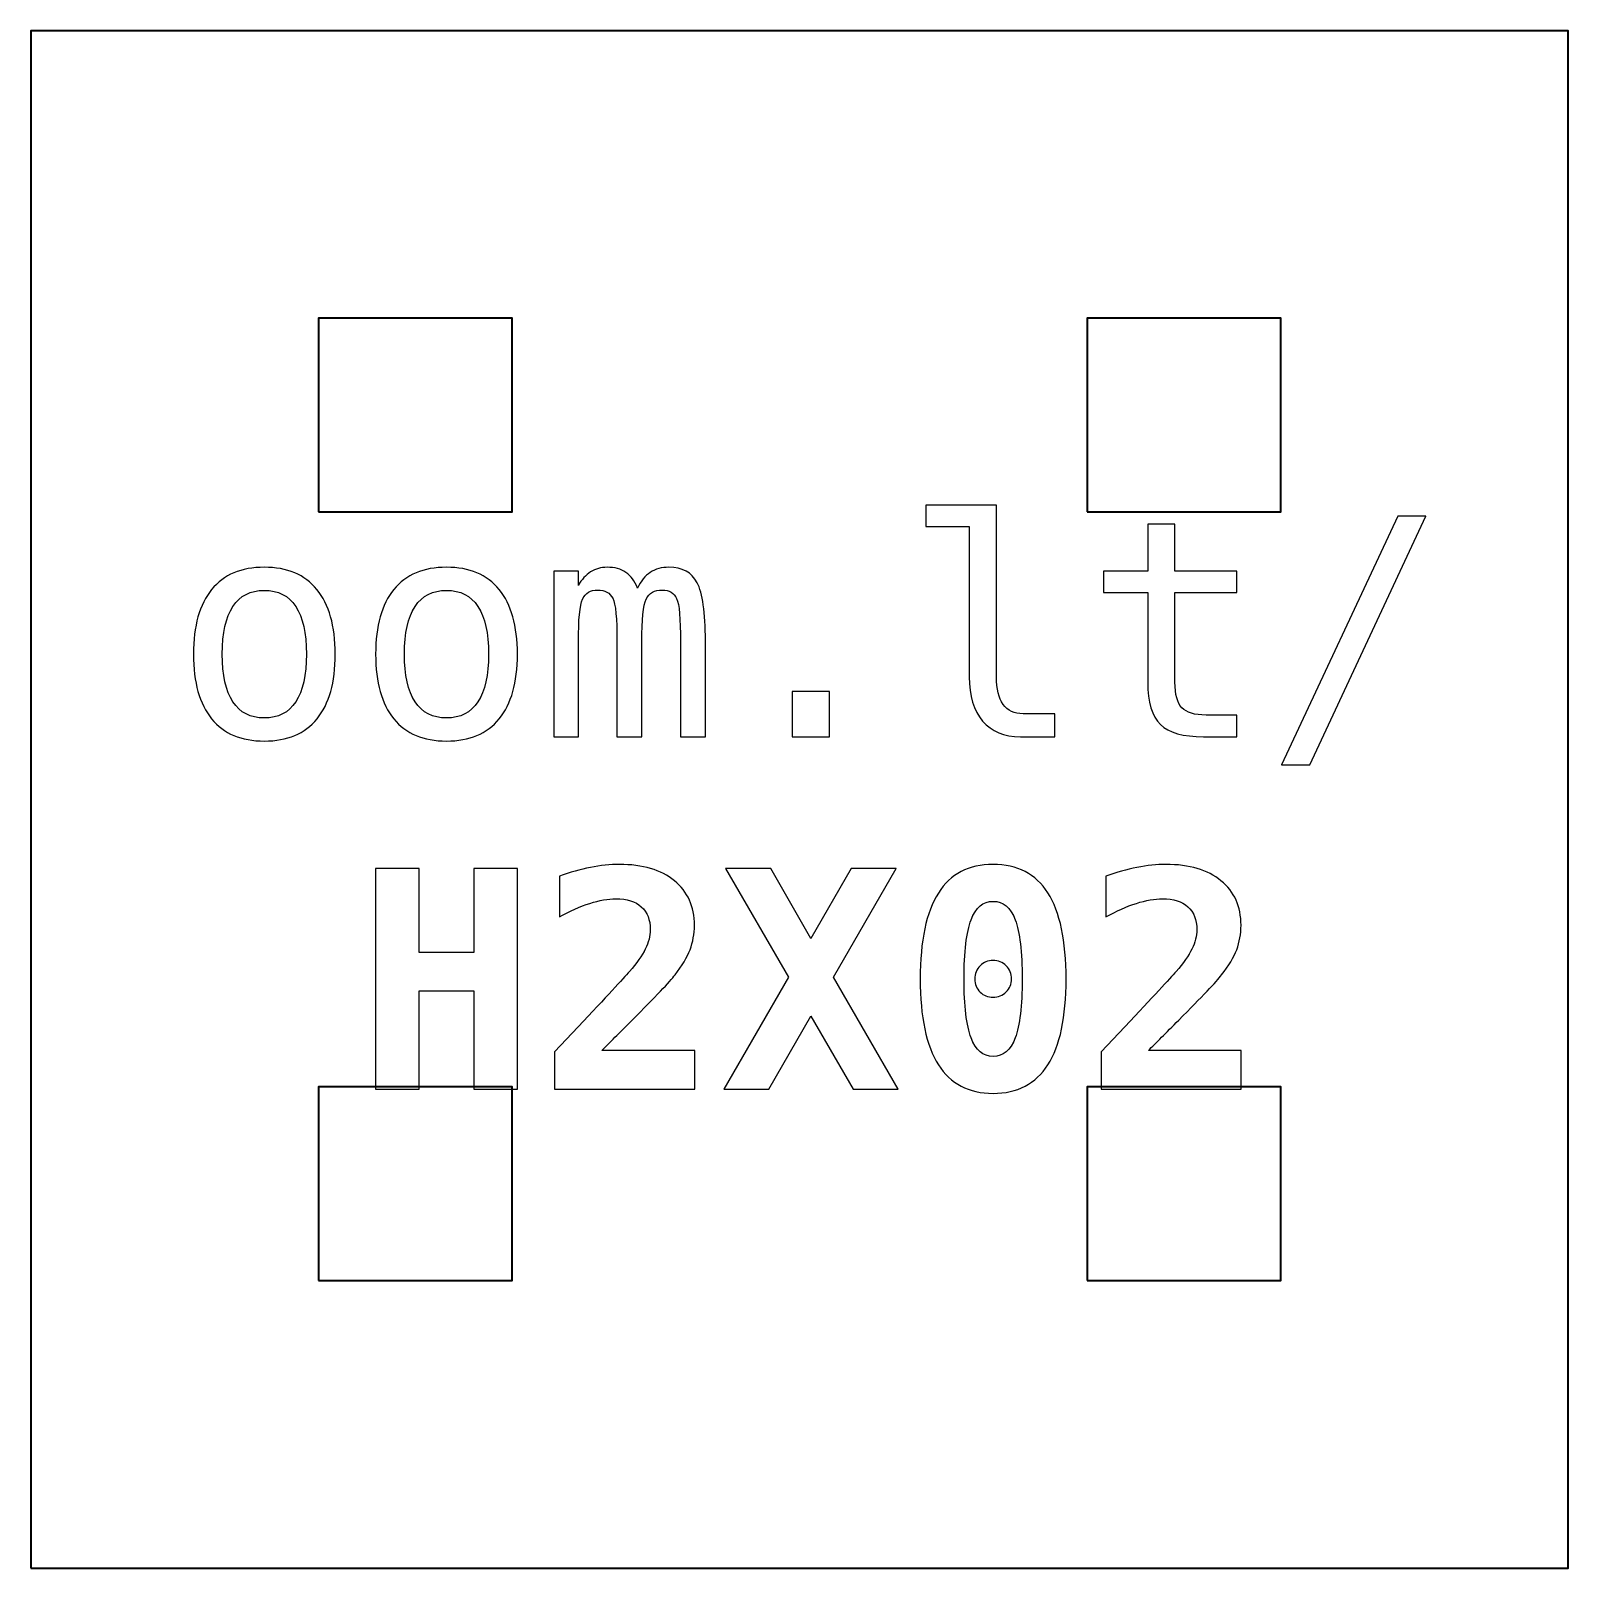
# Model space of a CAD drawing. Header units: centimetres. Extents: x -10.754 to -10.246, y -15.104 to -14.596.
import ezdxf

# ---------------------------------------------------------------- set-up
doc = ezdxf.new("R2010")
doc.units = ezdxf.units.CM
doc.header["$MEASUREMENT"] = 0
doc.layers.add('Layer 1', color=7, linetype='Continuous')

msp = doc.modelspace()

# ---------------------------------------------------------------- linework, layer by layer
at = {"layer": 'Layer 1', "color": 7, "lineweight": 35}
for points in [[(-10.75403, -15.10403), (-10.24603, -15.10403), (-10.24603, -14.59603), (-10.75403, -14.59603), (-10.75403, -15.10403)], [(-10.659, -14.755), (-10.595, -14.755), (-10.595, -14.691), (-10.659, -14.691), (-10.659, -14.755)], [(-10.405, -14.755), (-10.341, -14.755), (-10.341, -14.691), (-10.405, -14.691), (-10.405, -14.755)], [(-10.659, -15.009), (-10.595, -15.009), (-10.595, -14.945), (-10.659, -14.945), (-10.659, -15.009)], [(-10.405, -15.009), (-10.341, -15.009), (-10.341, -14.945), (-10.405, -14.945), (-10.405, -15.009)]]:
    msp.add_lwpolyline(points, close=True, dxfattribs=at)
at = {"layer": 'Layer 1', "color": 250}
for points, knots in [([(-10.43495, -14.80948), (-10.43495, -14.81352), (-10.43422, -14.81655), (-10.43273, -14.8186), (-10.43273, -14.8186), (-10.43125, -14.82065), (-10.42907, -14.82168), (-10.42617, -14.82168), (-10.42617, -14.82168), (-10.42617, -14.82168), (-10.41567, -14.82168), (-10.41567, -14.82168), (-10.41567, -14.82168), (-10.41567, -14.82168), (-10.41567, -14.8293), (-10.41567, -14.8293), (-10.41567, -14.8293), (-10.41567, -14.8293), (-10.42703, -14.8293), (-10.42703, -14.8293), (-10.42703, -14.8293), (-10.43242, -14.8293), (-10.43657, -14.82757), (-10.43952, -14.82412), (-10.43952, -14.82412), (-10.44247, -14.82067), (-10.44393, -14.81578), (-10.44393, -14.80948), (-10.44393, -14.80948), (-10.44393, -14.80948), (-10.44393, -14.75982), (-10.44393, -14.75982), (-10.44393, -14.75982), (-10.44393, -14.75982), (-10.45833, -14.75982), (-10.45833, -14.75982), (-10.45833, -14.75982), (-10.45833, -14.75982), (-10.45833, -14.75278), (-10.45833, -14.75278), (-10.45833, -14.75278), (-10.45833, -14.75278), (-10.43495, -14.75278), (-10.43495, -14.75278), (-10.43495, -14.75278), (-10.43495, -14.75278), (-10.43495, -14.80948), (-10.43495, -14.80948)], [0, 0, 0, 0, 0.083333, 0.083333, 0.083333, 0.083333, 0.166667, 0.166667, 0.166667, 0.166667, 0.25, 0.25, 0.25, 0.25, 0.333333, 0.333333, 0.333333, 0.333333, 0.416667, 0.416667, 0.416667, 0.416667, 0.5, 0.5, 0.5, 0.5, 0.583333, 0.583333, 0.583333, 0.583333, 0.666667, 0.666667, 0.666667, 0.666667, 0.75, 0.75, 0.75, 0.75, 0.833333, 0.833333, 0.833333, 0.833333, 0.916667, 0.916667, 0.916667, 0.916667, 1, 1, 1, 1]), ([(-10.43495, -14.80948), (-10.43495, -14.81352), (-10.43422, -14.81655), (-10.43273, -14.8186), (-10.43273, -14.8186), (-10.43125, -14.82065), (-10.42907, -14.82168), (-10.42617, -14.82168), (-10.42617, -14.82168), (-10.42617, -14.82168), (-10.41567, -14.82168), (-10.41567, -14.82168), (-10.41567, -14.82168), (-10.41567, -14.82168), (-10.41567, -14.8293), (-10.41567, -14.8293), (-10.41567, -14.8293), (-10.41567, -14.8293), (-10.42703, -14.8293), (-10.42703, -14.8293), (-10.42703, -14.8293), (-10.43242, -14.8293), (-10.43657, -14.82757), (-10.43952, -14.82412), (-10.43952, -14.82412), (-10.44247, -14.82067), (-10.44393, -14.81578), (-10.44393, -14.80948), (-10.44393, -14.80948), (-10.44393, -14.80948), (-10.44393, -14.75982), (-10.44393, -14.75982), (-10.44393, -14.75982), (-10.44393, -14.75982), (-10.45833, -14.75982), (-10.45833, -14.75982), (-10.45833, -14.75982), (-10.45833, -14.75982), (-10.45833, -14.75278), (-10.45833, -14.75278), (-10.45833, -14.75278), (-10.45833, -14.75278), (-10.43495, -14.75278), (-10.43495, -14.75278), (-10.43495, -14.75278), (-10.43495, -14.75278), (-10.43495, -14.80948), (-10.43495, -14.80948)], [0, 0, 0, 0, 0.083333, 0.083333, 0.083333, 0.083333, 0.166667, 0.166667, 0.166667, 0.166667, 0.25, 0.25, 0.25, 0.25, 0.333333, 0.333333, 0.333333, 0.333333, 0.416667, 0.416667, 0.416667, 0.416667, 0.5, 0.5, 0.5, 0.5, 0.583333, 0.583333, 0.583333, 0.583333, 0.666667, 0.666667, 0.666667, 0.666667, 0.75, 0.75, 0.75, 0.75, 0.833333, 0.833333, 0.833333, 0.833333, 0.916667, 0.916667, 0.916667, 0.916667, 1, 1, 1, 1]), ([(-10.30233, -14.7564), (-10.30233, -14.7564), (-10.29305, -14.7564), (-10.29305, -14.7564), (-10.29305, -14.7564), (-10.29305, -14.7564), (-10.33143, -14.83858), (-10.33143, -14.83858), (-10.33143, -14.83858), (-10.33143, -14.83858), (-10.34077, -14.83858), (-10.34077, -14.83858), (-10.34077, -14.83858), (-10.34077, -14.83858), (-10.30233, -14.7564), (-10.30233, -14.7564)], [0, 0, 0, 0, 0.25, 0.25, 0.25, 0.25, 0.5, 0.5, 0.5, 0.5, 0.75, 0.75, 0.75, 0.75, 1, 1, 1, 1]), ([(-10.30233, -14.7564), (-10.30233, -14.7564), (-10.29305, -14.7564), (-10.29305, -14.7564), (-10.29305, -14.7564), (-10.29305, -14.7564), (-10.33143, -14.83858), (-10.33143, -14.83858), (-10.33143, -14.83858), (-10.33143, -14.83858), (-10.34077, -14.83858), (-10.34077, -14.83858), (-10.34077, -14.83858), (-10.34077, -14.83858), (-10.30233, -14.7564), (-10.30233, -14.7564)], [0, 0, 0, 0, 0.25, 0.25, 0.25, 0.25, 0.5, 0.5, 0.5, 0.5, 0.75, 0.75, 0.75, 0.75, 1, 1, 1, 1]), ([(-10.37597, -14.75908), (-10.37597, -14.75908), (-10.37597, -14.77462), (-10.37597, -14.77462), (-10.37597, -14.77462), (-10.37597, -14.77462), (-10.35555, -14.77462), (-10.35555, -14.77462), (-10.35555, -14.77462), (-10.35555, -14.77462), (-10.35555, -14.7816), (-10.35555, -14.7816), (-10.35555, -14.7816), (-10.35555, -14.7816), (-10.37597, -14.7816), (-10.37597, -14.7816), (-10.37597, -14.7816), (-10.37597, -14.7816), (-10.37597, -14.81128), (-10.37597, -14.81128), (-10.37597, -14.81128), (-10.37597, -14.81532), (-10.3752, -14.81813), (-10.37367, -14.81972), (-10.37367, -14.81972), (-10.37213, -14.82132), (-10.36947, -14.82212), (-10.36567, -14.82212), (-10.36567, -14.82212), (-10.36567, -14.82212), (-10.35555, -14.82212), (-10.35555, -14.82212), (-10.35555, -14.82212), (-10.35555, -14.82212), (-10.35555, -14.8293), (-10.35555, -14.8293), (-10.35555, -14.8293), (-10.35555, -14.8293), (-10.36653, -14.8293), (-10.36653, -14.8293), (-10.36653, -14.8293), (-10.37328, -14.8293), (-10.37803, -14.82795), (-10.3808, -14.82525), (-10.3808, -14.82525), (-10.38357, -14.82255), (-10.38495, -14.81788), (-10.38495, -14.81128), (-10.38495, -14.81128), (-10.38495, -14.81128), (-10.38495, -14.7816), (-10.38495, -14.7816), (-10.38495, -14.7816), (-10.38495, -14.7816), (-10.39955, -14.7816), (-10.39955, -14.7816), (-10.39955, -14.7816), (-10.39955, -14.7816), (-10.39955, -14.77462), (-10.39955, -14.77462), (-10.39955, -14.77462), (-10.39955, -14.77462), (-10.38495, -14.77462), (-10.38495, -14.77462), (-10.38495, -14.77462), (-10.38495, -14.77462), (-10.38495, -14.75908), (-10.38495, -14.75908), (-10.38495, -14.75908), (-10.38495, -14.75908), (-10.37597, -14.75908), (-10.37597, -14.75908)], [0, 0, 0, 0, 0.055556, 0.055556, 0.055556, 0.055556, 0.111111, 0.111111, 0.111111, 0.111111, 0.166667, 0.166667, 0.166667, 0.166667, 0.222222, 0.222222, 0.222222, 0.222222, 0.277778, 0.277778, 0.277778, 0.277778, 0.333333, 0.333333, 0.333333, 0.333333, 0.388889, 0.388889, 0.388889, 0.388889, 0.444444, 0.444444, 0.444444, 0.444444, 0.5, 0.5, 0.5, 0.5, 0.555556, 0.555556, 0.555556, 0.555556, 0.611111, 0.611111, 0.611111, 0.611111, 0.666667, 0.666667, 0.666667, 0.666667, 0.722222, 0.722222, 0.722222, 0.722222, 0.777778, 0.777778, 0.777778, 0.777778, 0.833333, 0.833333, 0.833333, 0.833333, 0.888889, 0.888889, 0.888889, 0.888889, 0.944444, 0.944444, 0.944444, 0.944444, 1, 1, 1, 1]), ([(-10.37597, -14.75908), (-10.37597, -14.75908), (-10.37597, -14.77462), (-10.37597, -14.77462), (-10.37597, -14.77462), (-10.37597, -14.77462), (-10.35555, -14.77462), (-10.35555, -14.77462), (-10.35555, -14.77462), (-10.35555, -14.77462), (-10.35555, -14.7816), (-10.35555, -14.7816), (-10.35555, -14.7816), (-10.35555, -14.7816), (-10.37597, -14.7816), (-10.37597, -14.7816), (-10.37597, -14.7816), (-10.37597, -14.7816), (-10.37597, -14.81128), (-10.37597, -14.81128), (-10.37597, -14.81128), (-10.37597, -14.81532), (-10.3752, -14.81813), (-10.37367, -14.81972), (-10.37367, -14.81972), (-10.37213, -14.82132), (-10.36947, -14.82212), (-10.36567, -14.82212), (-10.36567, -14.82212), (-10.36567, -14.82212), (-10.35555, -14.82212), (-10.35555, -14.82212), (-10.35555, -14.82212), (-10.35555, -14.82212), (-10.35555, -14.8293), (-10.35555, -14.8293), (-10.35555, -14.8293), (-10.35555, -14.8293), (-10.36653, -14.8293), (-10.36653, -14.8293), (-10.36653, -14.8293), (-10.37328, -14.8293), (-10.37803, -14.82795), (-10.3808, -14.82525), (-10.3808, -14.82525), (-10.38357, -14.82255), (-10.38495, -14.81788), (-10.38495, -14.81128), (-10.38495, -14.81128), (-10.38495, -14.81128), (-10.38495, -14.7816), (-10.38495, -14.7816), (-10.38495, -14.7816), (-10.38495, -14.7816), (-10.39955, -14.7816), (-10.39955, -14.7816), (-10.39955, -14.7816), (-10.39955, -14.7816), (-10.39955, -14.77462), (-10.39955, -14.77462), (-10.39955, -14.77462), (-10.39955, -14.77462), (-10.38495, -14.77462), (-10.38495, -14.77462), (-10.38495, -14.77462), (-10.38495, -14.77462), (-10.38495, -14.75908), (-10.38495, -14.75908), (-10.38495, -14.75908), (-10.38495, -14.75908), (-10.37597, -14.75908), (-10.37597, -14.75908)], [0, 0, 0, 0, 0.055556, 0.055556, 0.055556, 0.055556, 0.111111, 0.111111, 0.111111, 0.111111, 0.166667, 0.166667, 0.166667, 0.166667, 0.222222, 0.222222, 0.222222, 0.222222, 0.277778, 0.277778, 0.277778, 0.277778, 0.333333, 0.333333, 0.333333, 0.333333, 0.388889, 0.388889, 0.388889, 0.388889, 0.444444, 0.444444, 0.444444, 0.444444, 0.5, 0.5, 0.5, 0.5, 0.555556, 0.555556, 0.555556, 0.555556, 0.611111, 0.611111, 0.611111, 0.611111, 0.666667, 0.666667, 0.666667, 0.666667, 0.722222, 0.722222, 0.722222, 0.722222, 0.777778, 0.777778, 0.777778, 0.777778, 0.833333, 0.833333, 0.833333, 0.833333, 0.888889, 0.888889, 0.888889, 0.888889, 0.944444, 0.944444, 0.944444, 0.944444, 1, 1, 1, 1]), ([(-10.67687, -14.7733), (-10.66928, -14.7733), (-10.66348, -14.77575), (-10.65947, -14.78067), (-10.65947, -14.78067), (-10.65545, -14.78558), (-10.65343, -14.7927), (-10.65343, -14.802), (-10.65343, -14.802), (-10.65343, -14.81135), (-10.65543, -14.81847), (-10.65943, -14.82337), (-10.65943, -14.82337), (-10.66345, -14.82827), (-10.66925, -14.83072), (-10.67687, -14.83072), (-10.67687, -14.83072), (-10.68447, -14.83072), (-10.69025, -14.82827), (-10.69427, -14.82337), (-10.69427, -14.82337), (-10.69827, -14.81847), (-10.70027, -14.81135), (-10.70027, -14.802), (-10.70027, -14.802), (-10.70027, -14.7927), (-10.69827, -14.78558), (-10.69427, -14.78067), (-10.69427, -14.78067), (-10.69025, -14.77575), (-10.68447, -14.7733), (-10.67687, -14.7733)], [0, 0, 0, 0, 0.125, 0.125, 0.125, 0.125, 0.25, 0.25, 0.25, 0.25, 0.375, 0.375, 0.375, 0.375, 0.5, 0.5, 0.5, 0.5, 0.625, 0.625, 0.625, 0.625, 0.75, 0.75, 0.75, 0.75, 0.875, 0.875, 0.875, 0.875, 1, 1, 1, 1]), ([(-10.67687, -14.7733), (-10.66928, -14.7733), (-10.66348, -14.77575), (-10.65947, -14.78067), (-10.65947, -14.78067), (-10.65545, -14.78558), (-10.65343, -14.7927), (-10.65343, -14.802), (-10.65343, -14.802), (-10.65343, -14.81135), (-10.65543, -14.81847), (-10.65943, -14.82337), (-10.65943, -14.82337), (-10.66345, -14.82827), (-10.66925, -14.83072), (-10.67687, -14.83072), (-10.67687, -14.83072), (-10.68447, -14.83072), (-10.69025, -14.82827), (-10.69427, -14.82337), (-10.69427, -14.82337), (-10.69827, -14.81847), (-10.70027, -14.81135), (-10.70027, -14.802), (-10.70027, -14.802), (-10.70027, -14.7927), (-10.69827, -14.78558), (-10.69427, -14.78067), (-10.69427, -14.78067), (-10.69025, -14.77575), (-10.68447, -14.7733), (-10.67687, -14.7733)], [0, 0, 0, 0, 0.125, 0.125, 0.125, 0.125, 0.25, 0.25, 0.25, 0.25, 0.375, 0.375, 0.375, 0.375, 0.5, 0.5, 0.5, 0.5, 0.625, 0.625, 0.625, 0.625, 0.75, 0.75, 0.75, 0.75, 0.875, 0.875, 0.875, 0.875, 1, 1, 1, 1]), ([(-10.61667, -14.7733), (-10.60908, -14.7733), (-10.60328, -14.77575), (-10.59927, -14.78067), (-10.59927, -14.78067), (-10.59525, -14.78558), (-10.59323, -14.7927), (-10.59323, -14.802), (-10.59323, -14.802), (-10.59323, -14.81135), (-10.59523, -14.81847), (-10.59923, -14.82337), (-10.59923, -14.82337), (-10.60325, -14.82827), (-10.60905, -14.83072), (-10.61667, -14.83072), (-10.61667, -14.83072), (-10.62427, -14.83072), (-10.63005, -14.82827), (-10.63407, -14.82337), (-10.63407, -14.82337), (-10.63807, -14.81847), (-10.64007, -14.81135), (-10.64007, -14.802), (-10.64007, -14.802), (-10.64007, -14.7927), (-10.63807, -14.78558), (-10.63407, -14.78067), (-10.63407, -14.78067), (-10.63005, -14.77575), (-10.62427, -14.7733), (-10.61667, -14.7733)], [0, 0, 0, 0, 0.125, 0.125, 0.125, 0.125, 0.25, 0.25, 0.25, 0.25, 0.375, 0.375, 0.375, 0.375, 0.5, 0.5, 0.5, 0.5, 0.625, 0.625, 0.625, 0.625, 0.75, 0.75, 0.75, 0.75, 0.875, 0.875, 0.875, 0.875, 1, 1, 1, 1]), ([(-10.61667, -14.7733), (-10.60908, -14.7733), (-10.60328, -14.77575), (-10.59927, -14.78067), (-10.59927, -14.78067), (-10.59525, -14.78558), (-10.59323, -14.7927), (-10.59323, -14.802), (-10.59323, -14.802), (-10.59323, -14.81135), (-10.59523, -14.81847), (-10.59923, -14.82337), (-10.59923, -14.82337), (-10.60325, -14.82827), (-10.60905, -14.83072), (-10.61667, -14.83072), (-10.61667, -14.83072), (-10.62427, -14.83072), (-10.63005, -14.82827), (-10.63407, -14.82337), (-10.63407, -14.82337), (-10.63807, -14.81847), (-10.64007, -14.81135), (-10.64007, -14.802), (-10.64007, -14.802), (-10.64007, -14.7927), (-10.63807, -14.78558), (-10.63407, -14.78067), (-10.63407, -14.78067), (-10.63005, -14.77575), (-10.62427, -14.7733), (-10.61667, -14.7733)], [0, 0, 0, 0, 0.125, 0.125, 0.125, 0.125, 0.25, 0.25, 0.25, 0.25, 0.375, 0.375, 0.375, 0.375, 0.5, 0.5, 0.5, 0.5, 0.625, 0.625, 0.625, 0.625, 0.75, 0.75, 0.75, 0.75, 0.875, 0.875, 0.875, 0.875, 1, 1, 1, 1]), ([(-10.55355, -14.78018), (-10.55245, -14.77783), (-10.55103, -14.7761), (-10.54932, -14.77498), (-10.54932, -14.77498), (-10.54762, -14.77387), (-10.54555, -14.7733), (-10.54315, -14.7733), (-10.54315, -14.7733), (-10.53875, -14.7733), (-10.53565, -14.775), (-10.53385, -14.7784), (-10.53385, -14.7784), (-10.53203, -14.7818), (-10.53113, -14.7882), (-10.53113, -14.79762), (-10.53113, -14.79762), (-10.53113, -14.79762), (-10.53113, -14.8293), (-10.53113, -14.8293), (-10.53113, -14.8293), (-10.53113, -14.8293), (-10.53933, -14.8293), (-10.53933, -14.8293), (-10.53933, -14.8293), (-10.53933, -14.8293), (-10.53933, -14.798), (-10.53933, -14.798), (-10.53933, -14.798), (-10.53933, -14.79028), (-10.53977, -14.7855), (-10.54063, -14.78362), (-10.54063, -14.78362), (-10.54148, -14.78175), (-10.54307, -14.78082), (-10.54535, -14.78082), (-10.54535, -14.78082), (-10.54795, -14.78082), (-10.54973, -14.78182), (-10.5507, -14.78382), (-10.5507, -14.78382), (-10.55165, -14.78582), (-10.55213, -14.79055), (-10.55213, -14.798), (-10.55213, -14.798), (-10.55213, -14.798), (-10.55213, -14.8293), (-10.55213, -14.8293), (-10.55213, -14.8293), (-10.55213, -14.8293), (-10.56033, -14.8293), (-10.56033, -14.8293), (-10.56033, -14.8293), (-10.56033, -14.8293), (-10.56033, -14.798), (-10.56033, -14.798), (-10.56033, -14.798), (-10.56033, -14.79018), (-10.5608, -14.78537), (-10.56173, -14.78355), (-10.56173, -14.78355), (-10.56265, -14.78173), (-10.56432, -14.78082), (-10.56673, -14.78082), (-10.56673, -14.78082), (-10.56912, -14.78082), (-10.57077, -14.78182), (-10.57168, -14.78382), (-10.57168, -14.78382), (-10.57262, -14.78582), (-10.57308, -14.79055), (-10.57308, -14.798), (-10.57308, -14.798), (-10.57308, -14.798), (-10.57308, -14.8293), (-10.57308, -14.8293), (-10.57308, -14.8293), (-10.57308, -14.8293), (-10.58123, -14.8293), (-10.58123, -14.8293), (-10.58123, -14.8293), (-10.58123, -14.8293), (-10.58123, -14.77462), (-10.58123, -14.77462), (-10.58123, -14.77462), (-10.58123, -14.77462), (-10.57308, -14.77462), (-10.57308, -14.77462), (-10.57308, -14.77462), (-10.57308, -14.77462), (-10.57308, -14.7793), (-10.57308, -14.7793), (-10.57308, -14.7793), (-10.57202, -14.77735), (-10.57067, -14.77587), (-10.56905, -14.77483), (-10.56905, -14.77483), (-10.56745, -14.77382), (-10.56562, -14.7733), (-10.56357, -14.7733), (-10.56357, -14.7733), (-10.56108, -14.7733), (-10.55903, -14.77387), (-10.55738, -14.775), (-10.55738, -14.775), (-10.55573, -14.77615), (-10.55447, -14.77787), (-10.55355, -14.78018)], [0, 0, 0, 0, 0.037037, 0.037037, 0.037037, 0.037037, 0.074074, 0.074074, 0.074074, 0.074074, 0.111111, 0.111111, 0.111111, 0.111111, 0.148148, 0.148148, 0.148148, 0.148148, 0.185185, 0.185185, 0.185185, 0.185185, 0.222222, 0.222222, 0.222222, 0.222222, 0.259259, 0.259259, 0.259259, 0.259259, 0.296296, 0.296296, 0.296296, 0.296296, 0.333333, 0.333333, 0.333333, 0.333333, 0.37037, 0.37037, 0.37037, 0.37037, 0.407407, 0.407407, 0.407407, 0.407407, 0.444444, 0.444444, 0.444444, 0.444444, 0.481481, 0.481481, 0.481481, 0.481481, 0.518519, 0.518519, 0.518519, 0.518519, 0.555556, 0.555556, 0.555556, 0.555556, 0.592593, 0.592593, 0.592593, 0.592593, 0.62963, 0.62963, 0.62963, 0.62963, 0.666667, 0.666667, 0.666667, 0.666667, 0.703704, 0.703704, 0.703704, 0.703704, 0.740741, 0.740741, 0.740741, 0.740741, 0.777778, 0.777778, 0.777778, 0.777778, 0.814815, 0.814815, 0.814815, 0.814815, 0.851852, 0.851852, 0.851852, 0.851852, 0.888889, 0.888889, 0.888889, 0.888889, 0.925926, 0.925926, 0.925926, 0.925926, 0.962963, 0.962963, 0.962963, 0.962963, 1, 1, 1, 1]), ([(-10.55355, -14.78018), (-10.55245, -14.77783), (-10.55103, -14.7761), (-10.54932, -14.77498), (-10.54932, -14.77498), (-10.54762, -14.77387), (-10.54555, -14.7733), (-10.54315, -14.7733), (-10.54315, -14.7733), (-10.53875, -14.7733), (-10.53565, -14.775), (-10.53385, -14.7784), (-10.53385, -14.7784), (-10.53203, -14.7818), (-10.53113, -14.7882), (-10.53113, -14.79762), (-10.53113, -14.79762), (-10.53113, -14.79762), (-10.53113, -14.8293), (-10.53113, -14.8293), (-10.53113, -14.8293), (-10.53113, -14.8293), (-10.53933, -14.8293), (-10.53933, -14.8293), (-10.53933, -14.8293), (-10.53933, -14.8293), (-10.53933, -14.798), (-10.53933, -14.798), (-10.53933, -14.798), (-10.53933, -14.79028), (-10.53977, -14.7855), (-10.54063, -14.78362), (-10.54063, -14.78362), (-10.54148, -14.78175), (-10.54307, -14.78082), (-10.54535, -14.78082), (-10.54535, -14.78082), (-10.54795, -14.78082), (-10.54973, -14.78182), (-10.5507, -14.78382), (-10.5507, -14.78382), (-10.55165, -14.78582), (-10.55213, -14.79055), (-10.55213, -14.798), (-10.55213, -14.798), (-10.55213, -14.798), (-10.55213, -14.8293), (-10.55213, -14.8293), (-10.55213, -14.8293), (-10.55213, -14.8293), (-10.56033, -14.8293), (-10.56033, -14.8293), (-10.56033, -14.8293), (-10.56033, -14.8293), (-10.56033, -14.798), (-10.56033, -14.798), (-10.56033, -14.798), (-10.56033, -14.79018), (-10.5608, -14.78537), (-10.56173, -14.78355), (-10.56173, -14.78355), (-10.56265, -14.78173), (-10.56432, -14.78082), (-10.56673, -14.78082), (-10.56673, -14.78082), (-10.56912, -14.78082), (-10.57077, -14.78182), (-10.57168, -14.78382), (-10.57168, -14.78382), (-10.57262, -14.78582), (-10.57308, -14.79055), (-10.57308, -14.798), (-10.57308, -14.798), (-10.57308, -14.798), (-10.57308, -14.8293), (-10.57308, -14.8293), (-10.57308, -14.8293), (-10.57308, -14.8293), (-10.58123, -14.8293), (-10.58123, -14.8293), (-10.58123, -14.8293), (-10.58123, -14.8293), (-10.58123, -14.77462), (-10.58123, -14.77462), (-10.58123, -14.77462), (-10.58123, -14.77462), (-10.57308, -14.77462), (-10.57308, -14.77462), (-10.57308, -14.77462), (-10.57308, -14.77462), (-10.57308, -14.7793), (-10.57308, -14.7793), (-10.57308, -14.7793), (-10.57202, -14.77735), (-10.57067, -14.77587), (-10.56905, -14.77483), (-10.56905, -14.77483), (-10.56745, -14.77382), (-10.56562, -14.7733), (-10.56357, -14.7733), (-10.56357, -14.7733), (-10.56108, -14.7733), (-10.55903, -14.77387), (-10.55738, -14.775), (-10.55738, -14.775), (-10.55573, -14.77615), (-10.55447, -14.77787), (-10.55355, -14.78018)], [0, 0, 0, 0, 0.037037, 0.037037, 0.037037, 0.037037, 0.074074, 0.074074, 0.074074, 0.074074, 0.111111, 0.111111, 0.111111, 0.111111, 0.148148, 0.148148, 0.148148, 0.148148, 0.185185, 0.185185, 0.185185, 0.185185, 0.222222, 0.222222, 0.222222, 0.222222, 0.259259, 0.259259, 0.259259, 0.259259, 0.296296, 0.296296, 0.296296, 0.296296, 0.333333, 0.333333, 0.333333, 0.333333, 0.37037, 0.37037, 0.37037, 0.37037, 0.407407, 0.407407, 0.407407, 0.407407, 0.444444, 0.444444, 0.444444, 0.444444, 0.481481, 0.481481, 0.481481, 0.481481, 0.518519, 0.518519, 0.518519, 0.518519, 0.555556, 0.555556, 0.555556, 0.555556, 0.592593, 0.592593, 0.592593, 0.592593, 0.62963, 0.62963, 0.62963, 0.62963, 0.666667, 0.666667, 0.666667, 0.666667, 0.703704, 0.703704, 0.703704, 0.703704, 0.740741, 0.740741, 0.740741, 0.740741, 0.777778, 0.777778, 0.777778, 0.777778, 0.814815, 0.814815, 0.814815, 0.814815, 0.851852, 0.851852, 0.851852, 0.851852, 0.888889, 0.888889, 0.888889, 0.888889, 0.925926, 0.925926, 0.925926, 0.925926, 0.962963, 0.962963, 0.962963, 0.962963, 1, 1, 1, 1]), ([(-10.67687, -14.78092), (-10.68143, -14.78092), (-10.68488, -14.78268), (-10.68723, -14.78623), (-10.68723, -14.78623), (-10.68958, -14.78978), (-10.69075, -14.79505), (-10.69075, -14.802), (-10.69075, -14.802), (-10.69075, -14.80893), (-10.68958, -14.81418), (-10.68723, -14.81775), (-10.68723, -14.81775), (-10.68488, -14.82132), (-10.68143, -14.8231), (-10.67687, -14.8231), (-10.67687, -14.8231), (-10.67228, -14.8231), (-10.66882, -14.82132), (-10.66647, -14.81775), (-10.66647, -14.81775), (-10.66412, -14.81418), (-10.66295, -14.80893), (-10.66295, -14.802), (-10.66295, -14.802), (-10.66295, -14.79505), (-10.66412, -14.78978), (-10.66647, -14.78623), (-10.66647, -14.78623), (-10.66882, -14.78268), (-10.67228, -14.78092), (-10.67687, -14.78092)], [0, 0, 0, 0, 0.125, 0.125, 0.125, 0.125, 0.25, 0.25, 0.25, 0.25, 0.375, 0.375, 0.375, 0.375, 0.5, 0.5, 0.5, 0.5, 0.625, 0.625, 0.625, 0.625, 0.75, 0.75, 0.75, 0.75, 0.875, 0.875, 0.875, 0.875, 1, 1, 1, 1]), ([(-10.67687, -14.78092), (-10.68143, -14.78092), (-10.68488, -14.78268), (-10.68723, -14.78623), (-10.68723, -14.78623), (-10.68958, -14.78978), (-10.69075, -14.79505), (-10.69075, -14.802), (-10.69075, -14.802), (-10.69075, -14.80893), (-10.68958, -14.81418), (-10.68723, -14.81775), (-10.68723, -14.81775), (-10.68488, -14.82132), (-10.68143, -14.8231), (-10.67687, -14.8231), (-10.67687, -14.8231), (-10.67228, -14.8231), (-10.66882, -14.82132), (-10.66647, -14.81775), (-10.66647, -14.81775), (-10.66412, -14.81418), (-10.66295, -14.80893), (-10.66295, -14.802), (-10.66295, -14.802), (-10.66295, -14.79505), (-10.66412, -14.78978), (-10.66647, -14.78623), (-10.66647, -14.78623), (-10.66882, -14.78268), (-10.67228, -14.78092), (-10.67687, -14.78092)], [0, 0, 0, 0, 0.125, 0.125, 0.125, 0.125, 0.25, 0.25, 0.25, 0.25, 0.375, 0.375, 0.375, 0.375, 0.5, 0.5, 0.5, 0.5, 0.625, 0.625, 0.625, 0.625, 0.75, 0.75, 0.75, 0.75, 0.875, 0.875, 0.875, 0.875, 1, 1, 1, 1]), ([(-10.61667, -14.78092), (-10.62123, -14.78092), (-10.62468, -14.78268), (-10.62703, -14.78623), (-10.62703, -14.78623), (-10.62938, -14.78978), (-10.63055, -14.79505), (-10.63055, -14.802), (-10.63055, -14.802), (-10.63055, -14.80893), (-10.62938, -14.81418), (-10.62703, -14.81775), (-10.62703, -14.81775), (-10.62468, -14.82132), (-10.62123, -14.8231), (-10.61667, -14.8231), (-10.61667, -14.8231), (-10.61208, -14.8231), (-10.60862, -14.82132), (-10.60627, -14.81775), (-10.60627, -14.81775), (-10.60392, -14.81418), (-10.60275, -14.80893), (-10.60275, -14.802), (-10.60275, -14.802), (-10.60275, -14.79505), (-10.60392, -14.78978), (-10.60627, -14.78623), (-10.60627, -14.78623), (-10.60862, -14.78268), (-10.61208, -14.78092), (-10.61667, -14.78092)], [0, 0, 0, 0, 0.125, 0.125, 0.125, 0.125, 0.25, 0.25, 0.25, 0.25, 0.375, 0.375, 0.375, 0.375, 0.5, 0.5, 0.5, 0.5, 0.625, 0.625, 0.625, 0.625, 0.75, 0.75, 0.75, 0.75, 0.875, 0.875, 0.875, 0.875, 1, 1, 1, 1]), ([(-10.61667, -14.78092), (-10.62123, -14.78092), (-10.62468, -14.78268), (-10.62703, -14.78623), (-10.62703, -14.78623), (-10.62938, -14.78978), (-10.63055, -14.79505), (-10.63055, -14.802), (-10.63055, -14.802), (-10.63055, -14.80893), (-10.62938, -14.81418), (-10.62703, -14.81775), (-10.62703, -14.81775), (-10.62468, -14.82132), (-10.62123, -14.8231), (-10.61667, -14.8231), (-10.61667, -14.8231), (-10.61208, -14.8231), (-10.60862, -14.82132), (-10.60627, -14.81775), (-10.60627, -14.81775), (-10.60392, -14.81418), (-10.60275, -14.80893), (-10.60275, -14.802), (-10.60275, -14.802), (-10.60275, -14.79505), (-10.60392, -14.78978), (-10.60627, -14.78623), (-10.60627, -14.78623), (-10.60862, -14.78268), (-10.61208, -14.78092), (-10.61667, -14.78092)], [0, 0, 0, 0, 0.125, 0.125, 0.125, 0.125, 0.25, 0.25, 0.25, 0.25, 0.375, 0.375, 0.375, 0.375, 0.5, 0.5, 0.5, 0.5, 0.625, 0.625, 0.625, 0.625, 0.75, 0.75, 0.75, 0.75, 0.875, 0.875, 0.875, 0.875, 1, 1, 1, 1]), ([(-10.50247, -14.8144), (-10.50247, -14.8144), (-10.49017, -14.8144), (-10.49017, -14.8144), (-10.49017, -14.8144), (-10.49017, -14.8144), (-10.49017, -14.8293), (-10.49017, -14.8293), (-10.49017, -14.8293), (-10.49017, -14.8293), (-10.50247, -14.8293), (-10.50247, -14.8293), (-10.50247, -14.8293), (-10.50247, -14.8293), (-10.50247, -14.8144), (-10.50247, -14.8144)], [0, 0, 0, 0, 0.25, 0.25, 0.25, 0.25, 0.5, 0.5, 0.5, 0.5, 0.75, 0.75, 0.75, 0.75, 1, 1, 1, 1]), ([(-10.50247, -14.8144), (-10.50247, -14.8144), (-10.49017, -14.8144), (-10.49017, -14.8144), (-10.49017, -14.8144), (-10.49017, -14.8144), (-10.49017, -14.8293), (-10.49017, -14.8293), (-10.49017, -14.8293), (-10.49017, -14.8293), (-10.50247, -14.8293), (-10.50247, -14.8293), (-10.50247, -14.8293), (-10.50247, -14.8293), (-10.50247, -14.8144), (-10.50247, -14.8144)], [0, 0, 0, 0, 0.25, 0.25, 0.25, 0.25, 0.5, 0.5, 0.5, 0.5, 0.75, 0.75, 0.75, 0.75, 1, 1, 1, 1]), ([(-10.64007, -14.8728), (-10.64007, -14.8728), (-10.62567, -14.8728), (-10.62567, -14.8728), (-10.62567, -14.8728), (-10.62567, -14.8728), (-10.62567, -14.90058), (-10.62567, -14.90058), (-10.62567, -14.90058), (-10.62567, -14.90058), (-10.60763, -14.90058), (-10.60763, -14.90058), (-10.60763, -14.90058), (-10.60763, -14.90058), (-10.60763, -14.8728), (-10.60763, -14.8728), (-10.60763, -14.8728), (-10.60763, -14.8728), (-10.59323, -14.8728), (-10.59323, -14.8728), (-10.59323, -14.8728), (-10.59323, -14.8728), (-10.59323, -14.9457), (-10.59323, -14.9457), (-10.59323, -14.9457), (-10.59323, -14.9457), (-10.60763, -14.9457), (-10.60763, -14.9457), (-10.60763, -14.9457), (-10.60763, -14.9457), (-10.60763, -14.91328), (-10.60763, -14.91328), (-10.60763, -14.91328), (-10.60763, -14.91328), (-10.62567, -14.91328), (-10.62567, -14.91328), (-10.62567, -14.91328), (-10.62567, -14.91328), (-10.62567, -14.9457), (-10.62567, -14.9457), (-10.62567, -14.9457), (-10.62567, -14.9457), (-10.64007, -14.9457), (-10.64007, -14.9457), (-10.64007, -14.9457), (-10.64007, -14.9457), (-10.64007, -14.8728), (-10.64007, -14.8728)], [0, 0, 0, 0, 0.083333, 0.083333, 0.083333, 0.083333, 0.166667, 0.166667, 0.166667, 0.166667, 0.25, 0.25, 0.25, 0.25, 0.333333, 0.333333, 0.333333, 0.333333, 0.416667, 0.416667, 0.416667, 0.416667, 0.5, 0.5, 0.5, 0.5, 0.583333, 0.583333, 0.583333, 0.583333, 0.666667, 0.666667, 0.666667, 0.666667, 0.75, 0.75, 0.75, 0.75, 0.833333, 0.833333, 0.833333, 0.833333, 0.916667, 0.916667, 0.916667, 0.916667, 1, 1, 1, 1]), ([(-10.64007, -14.8728), (-10.64007, -14.8728), (-10.62567, -14.8728), (-10.62567, -14.8728), (-10.62567, -14.8728), (-10.62567, -14.8728), (-10.62567, -14.90058), (-10.62567, -14.90058), (-10.62567, -14.90058), (-10.62567, -14.90058), (-10.60763, -14.90058), (-10.60763, -14.90058), (-10.60763, -14.90058), (-10.60763, -14.90058), (-10.60763, -14.8728), (-10.60763, -14.8728), (-10.60763, -14.8728), (-10.60763, -14.8728), (-10.59323, -14.8728), (-10.59323, -14.8728), (-10.59323, -14.8728), (-10.59323, -14.8728), (-10.59323, -14.9457), (-10.59323, -14.9457), (-10.59323, -14.9457), (-10.59323, -14.9457), (-10.60763, -14.9457), (-10.60763, -14.9457), (-10.60763, -14.9457), (-10.60763, -14.9457), (-10.60763, -14.91328), (-10.60763, -14.91328), (-10.60763, -14.91328), (-10.60763, -14.91328), (-10.62567, -14.91328), (-10.62567, -14.91328), (-10.62567, -14.91328), (-10.62567, -14.91328), (-10.62567, -14.9457), (-10.62567, -14.9457), (-10.62567, -14.9457), (-10.62567, -14.9457), (-10.64007, -14.9457), (-10.64007, -14.9457), (-10.64007, -14.9457), (-10.64007, -14.9457), (-10.64007, -14.8728), (-10.64007, -14.8728)], [0, 0, 0, 0, 0.083333, 0.083333, 0.083333, 0.083333, 0.166667, 0.166667, 0.166667, 0.166667, 0.25, 0.25, 0.25, 0.25, 0.333333, 0.333333, 0.333333, 0.333333, 0.416667, 0.416667, 0.416667, 0.416667, 0.5, 0.5, 0.5, 0.5, 0.583333, 0.583333, 0.583333, 0.583333, 0.666667, 0.666667, 0.666667, 0.666667, 0.75, 0.75, 0.75, 0.75, 0.833333, 0.833333, 0.833333, 0.833333, 0.916667, 0.916667, 0.916667, 0.916667, 1, 1, 1, 1]), ([(-10.56537, -14.933), (-10.56537, -14.933), (-10.53465, -14.933), (-10.53465, -14.933), (-10.53465, -14.933), (-10.53465, -14.933), (-10.53465, -14.9457), (-10.53465, -14.9457), (-10.53465, -14.9457), (-10.53465, -14.9457), (-10.58093, -14.9457), (-10.58093, -14.9457), (-10.58093, -14.9457), (-10.58093, -14.9457), (-10.58093, -14.93338), (-10.58093, -14.93338), (-10.58093, -14.93338), (-10.58093, -14.93338), (-10.57312, -14.9251), (-10.57312, -14.9251), (-10.57312, -14.9251), (-10.56385, -14.91523), (-10.55822, -14.90917), (-10.55623, -14.90688), (-10.55623, -14.90688), (-10.5538, -14.90408), (-10.55203, -14.9016), (-10.55097, -14.89943), (-10.55097, -14.89943), (-10.54988, -14.89727), (-10.54935, -14.89513), (-10.54935, -14.89302), (-10.54935, -14.89302), (-10.54935, -14.88977), (-10.55033, -14.88725), (-10.5523, -14.88548), (-10.5523, -14.88548), (-10.55427, -14.8837), (-10.55707, -14.88282), (-10.56067, -14.88282), (-10.56067, -14.88282), (-10.56325, -14.88282), (-10.56613, -14.88333), (-10.56933, -14.88435), (-10.56933, -14.88435), (-10.57255, -14.88538), (-10.57588, -14.88687), (-10.57937, -14.88882), (-10.57937, -14.88882), (-10.57937, -14.88882), (-10.57937, -14.87538), (-10.57937, -14.87538), (-10.57937, -14.87538), (-10.57588, -14.87412), (-10.57248, -14.87315), (-10.56913, -14.87248), (-10.56913, -14.87248), (-10.5658, -14.87182), (-10.5626, -14.87148), (-10.55955, -14.87148), (-10.55955, -14.87148), (-10.55183, -14.87148), (-10.54577, -14.87328), (-10.54137, -14.87688), (-10.54137, -14.87688), (-10.53695, -14.88047), (-10.53475, -14.88538), (-10.53475, -14.8916), (-10.53475, -14.8916), (-10.53475, -14.89447), (-10.53523, -14.89715), (-10.53618, -14.89965), (-10.53618, -14.89965), (-10.53715, -14.90217), (-10.5388, -14.90495), (-10.54115, -14.908), (-10.54115, -14.908), (-10.54287, -14.91022), (-10.5476, -14.9152), (-10.55535, -14.92295), (-10.55535, -14.92295), (-10.55955, -14.92713), (-10.56288, -14.9305), (-10.56537, -14.933)], [0, 0, 0, 0, 0.047619, 0.047619, 0.047619, 0.047619, 0.095238, 0.095238, 0.095238, 0.095238, 0.142857, 0.142857, 0.142857, 0.142857, 0.190476, 0.190476, 0.190476, 0.190476, 0.238095, 0.238095, 0.238095, 0.238095, 0.285714, 0.285714, 0.285714, 0.285714, 0.333333, 0.333333, 0.333333, 0.333333, 0.380952, 0.380952, 0.380952, 0.380952, 0.428571, 0.428571, 0.428571, 0.428571, 0.47619, 0.47619, 0.47619, 0.47619, 0.52381, 0.52381, 0.52381, 0.52381, 0.571429, 0.571429, 0.571429, 0.571429, 0.619048, 0.619048, 0.619048, 0.619048, 0.666667, 0.666667, 0.666667, 0.666667, 0.714286, 0.714286, 0.714286, 0.714286, 0.761905, 0.761905, 0.761905, 0.761905, 0.809524, 0.809524, 0.809524, 0.809524, 0.857143, 0.857143, 0.857143, 0.857143, 0.904762, 0.904762, 0.904762, 0.904762, 0.952381, 0.952381, 0.952381, 0.952381, 1, 1, 1, 1]), ([(-10.56537, -14.933), (-10.56537, -14.933), (-10.53465, -14.933), (-10.53465, -14.933), (-10.53465, -14.933), (-10.53465, -14.933), (-10.53465, -14.9457), (-10.53465, -14.9457), (-10.53465, -14.9457), (-10.53465, -14.9457), (-10.58093, -14.9457), (-10.58093, -14.9457), (-10.58093, -14.9457), (-10.58093, -14.9457), (-10.58093, -14.93338), (-10.58093, -14.93338), (-10.58093, -14.93338), (-10.58093, -14.93338), (-10.57312, -14.9251), (-10.57312, -14.9251), (-10.57312, -14.9251), (-10.56385, -14.91523), (-10.55822, -14.90917), (-10.55623, -14.90688), (-10.55623, -14.90688), (-10.5538, -14.90408), (-10.55203, -14.9016), (-10.55097, -14.89943), (-10.55097, -14.89943), (-10.54988, -14.89727), (-10.54935, -14.89513), (-10.54935, -14.89302), (-10.54935, -14.89302), (-10.54935, -14.88977), (-10.55033, -14.88725), (-10.5523, -14.88548), (-10.5523, -14.88548), (-10.55427, -14.8837), (-10.55707, -14.88282), (-10.56067, -14.88282), (-10.56067, -14.88282), (-10.56325, -14.88282), (-10.56613, -14.88333), (-10.56933, -14.88435), (-10.56933, -14.88435), (-10.57255, -14.88538), (-10.57588, -14.88687), (-10.57937, -14.88882), (-10.57937, -14.88882), (-10.57937, -14.88882), (-10.57937, -14.87538), (-10.57937, -14.87538), (-10.57937, -14.87538), (-10.57588, -14.87412), (-10.57248, -14.87315), (-10.56913, -14.87248), (-10.56913, -14.87248), (-10.5658, -14.87182), (-10.5626, -14.87148), (-10.55955, -14.87148), (-10.55955, -14.87148), (-10.55183, -14.87148), (-10.54577, -14.87328), (-10.54137, -14.87688), (-10.54137, -14.87688), (-10.53695, -14.88047), (-10.53475, -14.88538), (-10.53475, -14.8916), (-10.53475, -14.8916), (-10.53475, -14.89447), (-10.53523, -14.89715), (-10.53618, -14.89965), (-10.53618, -14.89965), (-10.53715, -14.90217), (-10.5388, -14.90495), (-10.54115, -14.908), (-10.54115, -14.908), (-10.54287, -14.91022), (-10.5476, -14.9152), (-10.55535, -14.92295), (-10.55535, -14.92295), (-10.55955, -14.92713), (-10.56288, -14.9305), (-10.56537, -14.933)], [0, 0, 0, 0, 0.047619, 0.047619, 0.047619, 0.047619, 0.095238, 0.095238, 0.095238, 0.095238, 0.142857, 0.142857, 0.142857, 0.142857, 0.190476, 0.190476, 0.190476, 0.190476, 0.238095, 0.238095, 0.238095, 0.238095, 0.285714, 0.285714, 0.285714, 0.285714, 0.333333, 0.333333, 0.333333, 0.333333, 0.380952, 0.380952, 0.380952, 0.380952, 0.428571, 0.428571, 0.428571, 0.428571, 0.47619, 0.47619, 0.47619, 0.47619, 0.52381, 0.52381, 0.52381, 0.52381, 0.571429, 0.571429, 0.571429, 0.571429, 0.619048, 0.619048, 0.619048, 0.619048, 0.666667, 0.666667, 0.666667, 0.666667, 0.714286, 0.714286, 0.714286, 0.714286, 0.761905, 0.761905, 0.761905, 0.761905, 0.809524, 0.809524, 0.809524, 0.809524, 0.857143, 0.857143, 0.857143, 0.857143, 0.904762, 0.904762, 0.904762, 0.904762, 0.952381, 0.952381, 0.952381, 0.952381, 1, 1, 1, 1]), ([(-10.46747, -14.9457), (-10.46747, -14.9457), (-10.48235, -14.9457), (-10.48235, -14.9457), (-10.48235, -14.9457), (-10.48235, -14.9457), (-10.49627, -14.92158), (-10.49627, -14.92158), (-10.49627, -14.92158), (-10.49627, -14.92158), (-10.51015, -14.9457), (-10.51015, -14.9457), (-10.51015, -14.9457), (-10.51015, -14.9457), (-10.52503, -14.9457), (-10.52503, -14.9457), (-10.52503, -14.9457), (-10.52503, -14.9457), (-10.50365, -14.90868), (-10.50365, -14.90868), (-10.50365, -14.90868), (-10.50365, -14.90868), (-10.52445, -14.8728), (-10.52445, -14.8728), (-10.52445, -14.8728), (-10.52445, -14.8728), (-10.50955, -14.8728), (-10.50955, -14.8728), (-10.50955, -14.8728), (-10.50955, -14.8728), (-10.49627, -14.896), (-10.49627, -14.896), (-10.49627, -14.896), (-10.49627, -14.896), (-10.48295, -14.8728), (-10.48295, -14.8728), (-10.48295, -14.8728), (-10.48295, -14.8728), (-10.46805, -14.8728), (-10.46805, -14.8728), (-10.46805, -14.8728), (-10.46805, -14.8728), (-10.48875, -14.90868), (-10.48875, -14.90868), (-10.48875, -14.90868), (-10.48875, -14.90868), (-10.46747, -14.9457), (-10.46747, -14.9457)], [0, 0, 0, 0, 0.083333, 0.083333, 0.083333, 0.083333, 0.166667, 0.166667, 0.166667, 0.166667, 0.25, 0.25, 0.25, 0.25, 0.333333, 0.333333, 0.333333, 0.333333, 0.416667, 0.416667, 0.416667, 0.416667, 0.5, 0.5, 0.5, 0.5, 0.583333, 0.583333, 0.583333, 0.583333, 0.666667, 0.666667, 0.666667, 0.666667, 0.75, 0.75, 0.75, 0.75, 0.833333, 0.833333, 0.833333, 0.833333, 0.916667, 0.916667, 0.916667, 0.916667, 1, 1, 1, 1]), ([(-10.46747, -14.9457), (-10.46747, -14.9457), (-10.48235, -14.9457), (-10.48235, -14.9457), (-10.48235, -14.9457), (-10.48235, -14.9457), (-10.49627, -14.92158), (-10.49627, -14.92158), (-10.49627, -14.92158), (-10.49627, -14.92158), (-10.51015, -14.9457), (-10.51015, -14.9457), (-10.51015, -14.9457), (-10.51015, -14.9457), (-10.52503, -14.9457), (-10.52503, -14.9457), (-10.52503, -14.9457), (-10.52503, -14.9457), (-10.50365, -14.90868), (-10.50365, -14.90868), (-10.50365, -14.90868), (-10.50365, -14.90868), (-10.52445, -14.8728), (-10.52445, -14.8728), (-10.52445, -14.8728), (-10.52445, -14.8728), (-10.50955, -14.8728), (-10.50955, -14.8728), (-10.50955, -14.8728), (-10.50955, -14.8728), (-10.49627, -14.896), (-10.49627, -14.896), (-10.49627, -14.896), (-10.49627, -14.896), (-10.48295, -14.8728), (-10.48295, -14.8728), (-10.48295, -14.8728), (-10.48295, -14.8728), (-10.46805, -14.8728), (-10.46805, -14.8728), (-10.46805, -14.8728), (-10.46805, -14.8728), (-10.48875, -14.90868), (-10.48875, -14.90868), (-10.48875, -14.90868), (-10.48875, -14.90868), (-10.46747, -14.9457), (-10.46747, -14.9457)], [0, 0, 0, 0, 0.083333, 0.083333, 0.083333, 0.083333, 0.166667, 0.166667, 0.166667, 0.166667, 0.25, 0.25, 0.25, 0.25, 0.333333, 0.333333, 0.333333, 0.333333, 0.416667, 0.416667, 0.416667, 0.416667, 0.5, 0.5, 0.5, 0.5, 0.583333, 0.583333, 0.583333, 0.583333, 0.666667, 0.666667, 0.666667, 0.666667, 0.75, 0.75, 0.75, 0.75, 0.833333, 0.833333, 0.833333, 0.833333, 0.916667, 0.916667, 0.916667, 0.916667, 1, 1, 1, 1]), ([(-10.46015, -14.90932), (-10.46015, -14.8967), (-10.45815, -14.88723), (-10.45415, -14.88093), (-10.45415, -14.88093), (-10.45013, -14.87463), (-10.44412, -14.87148), (-10.43607, -14.87148), (-10.43607, -14.87148), (-10.428, -14.87148), (-10.42197, -14.87462), (-10.41795, -14.8809), (-10.41795, -14.8809), (-10.41395, -14.88718), (-10.41195, -14.89667), (-10.41195, -14.90932), (-10.41195, -14.90932), (-10.41195, -14.92195), (-10.41395, -14.93142), (-10.41795, -14.9377), (-10.41795, -14.9377), (-10.42197, -14.94398), (-10.428, -14.94712), (-10.43607, -14.94712), (-10.43607, -14.94712), (-10.44412, -14.94712), (-10.45013, -14.94397), (-10.45415, -14.93767), (-10.45415, -14.93767), (-10.45815, -14.93137), (-10.46015, -14.92192), (-10.46015, -14.90932)], [0, 0, 0, 0, 0.125, 0.125, 0.125, 0.125, 0.25, 0.25, 0.25, 0.25, 0.375, 0.375, 0.375, 0.375, 0.5, 0.5, 0.5, 0.5, 0.625, 0.625, 0.625, 0.625, 0.75, 0.75, 0.75, 0.75, 0.875, 0.875, 0.875, 0.875, 1, 1, 1, 1]), ([(-10.46015, -14.90932), (-10.46015, -14.8967), (-10.45815, -14.88723), (-10.45415, -14.88093), (-10.45415, -14.88093), (-10.45013, -14.87463), (-10.44412, -14.87148), (-10.43607, -14.87148), (-10.43607, -14.87148), (-10.428, -14.87148), (-10.42197, -14.87462), (-10.41795, -14.8809), (-10.41795, -14.8809), (-10.41395, -14.88718), (-10.41195, -14.89667), (-10.41195, -14.90932), (-10.41195, -14.90932), (-10.41195, -14.92195), (-10.41395, -14.93142), (-10.41795, -14.9377), (-10.41795, -14.9377), (-10.42197, -14.94398), (-10.428, -14.94712), (-10.43607, -14.94712), (-10.43607, -14.94712), (-10.44412, -14.94712), (-10.45013, -14.94397), (-10.45415, -14.93767), (-10.45415, -14.93767), (-10.45815, -14.93137), (-10.46015, -14.92192), (-10.46015, -14.90932)], [0, 0, 0, 0, 0.125, 0.125, 0.125, 0.125, 0.25, 0.25, 0.25, 0.25, 0.375, 0.375, 0.375, 0.375, 0.5, 0.5, 0.5, 0.5, 0.625, 0.625, 0.625, 0.625, 0.75, 0.75, 0.75, 0.75, 0.875, 0.875, 0.875, 0.875, 1, 1, 1, 1]), ([(-10.38477, -14.933), (-10.38477, -14.933), (-10.35405, -14.933), (-10.35405, -14.933), (-10.35405, -14.933), (-10.35405, -14.933), (-10.35405, -14.9457), (-10.35405, -14.9457), (-10.35405, -14.9457), (-10.35405, -14.9457), (-10.40033, -14.9457), (-10.40033, -14.9457), (-10.40033, -14.9457), (-10.40033, -14.9457), (-10.40033, -14.93338), (-10.40033, -14.93338), (-10.40033, -14.93338), (-10.40033, -14.93338), (-10.39252, -14.9251), (-10.39252, -14.9251), (-10.39252, -14.9251), (-10.38325, -14.91523), (-10.37762, -14.90917), (-10.37563, -14.90688), (-10.37563, -14.90688), (-10.3732, -14.90408), (-10.37143, -14.9016), (-10.37037, -14.89943), (-10.37037, -14.89943), (-10.36928, -14.89727), (-10.36875, -14.89513), (-10.36875, -14.89302), (-10.36875, -14.89302), (-10.36875, -14.88977), (-10.36973, -14.88725), (-10.3717, -14.88548), (-10.3717, -14.88548), (-10.37367, -14.8837), (-10.37647, -14.88282), (-10.38007, -14.88282), (-10.38007, -14.88282), (-10.38265, -14.88282), (-10.38553, -14.88333), (-10.38873, -14.88435), (-10.38873, -14.88435), (-10.39195, -14.88538), (-10.39528, -14.88687), (-10.39877, -14.88882), (-10.39877, -14.88882), (-10.39877, -14.88882), (-10.39877, -14.87538), (-10.39877, -14.87538), (-10.39877, -14.87538), (-10.39528, -14.87412), (-10.39188, -14.87315), (-10.38853, -14.87248), (-10.38853, -14.87248), (-10.3852, -14.87182), (-10.382, -14.87148), (-10.37895, -14.87148), (-10.37895, -14.87148), (-10.37123, -14.87148), (-10.36517, -14.87328), (-10.36077, -14.87688), (-10.36077, -14.87688), (-10.35635, -14.88047), (-10.35415, -14.88538), (-10.35415, -14.8916), (-10.35415, -14.8916), (-10.35415, -14.89447), (-10.35463, -14.89715), (-10.35558, -14.89965), (-10.35558, -14.89965), (-10.35655, -14.90217), (-10.3582, -14.90495), (-10.36055, -14.908), (-10.36055, -14.908), (-10.36227, -14.91022), (-10.367, -14.9152), (-10.37475, -14.92295), (-10.37475, -14.92295), (-10.37895, -14.92713), (-10.38228, -14.9305), (-10.38477, -14.933)], [0, 0, 0, 0, 0.047619, 0.047619, 0.047619, 0.047619, 0.095238, 0.095238, 0.095238, 0.095238, 0.142857, 0.142857, 0.142857, 0.142857, 0.190476, 0.190476, 0.190476, 0.190476, 0.238095, 0.238095, 0.238095, 0.238095, 0.285714, 0.285714, 0.285714, 0.285714, 0.333333, 0.333333, 0.333333, 0.333333, 0.380952, 0.380952, 0.380952, 0.380952, 0.428571, 0.428571, 0.428571, 0.428571, 0.47619, 0.47619, 0.47619, 0.47619, 0.52381, 0.52381, 0.52381, 0.52381, 0.571429, 0.571429, 0.571429, 0.571429, 0.619048, 0.619048, 0.619048, 0.619048, 0.666667, 0.666667, 0.666667, 0.666667, 0.714286, 0.714286, 0.714286, 0.714286, 0.761905, 0.761905, 0.761905, 0.761905, 0.809524, 0.809524, 0.809524, 0.809524, 0.857143, 0.857143, 0.857143, 0.857143, 0.904762, 0.904762, 0.904762, 0.904762, 0.952381, 0.952381, 0.952381, 0.952381, 1, 1, 1, 1]), ([(-10.38477, -14.933), (-10.38477, -14.933), (-10.35405, -14.933), (-10.35405, -14.933), (-10.35405, -14.933), (-10.35405, -14.933), (-10.35405, -14.9457), (-10.35405, -14.9457), (-10.35405, -14.9457), (-10.35405, -14.9457), (-10.40033, -14.9457), (-10.40033, -14.9457), (-10.40033, -14.9457), (-10.40033, -14.9457), (-10.40033, -14.93338), (-10.40033, -14.93338), (-10.40033, -14.93338), (-10.40033, -14.93338), (-10.39252, -14.9251), (-10.39252, -14.9251), (-10.39252, -14.9251), (-10.38325, -14.91523), (-10.37762, -14.90917), (-10.37563, -14.90688), (-10.37563, -14.90688), (-10.3732, -14.90408), (-10.37143, -14.9016), (-10.37037, -14.89943), (-10.37037, -14.89943), (-10.36928, -14.89727), (-10.36875, -14.89513), (-10.36875, -14.89302), (-10.36875, -14.89302), (-10.36875, -14.88977), (-10.36973, -14.88725), (-10.3717, -14.88548), (-10.3717, -14.88548), (-10.37367, -14.8837), (-10.37647, -14.88282), (-10.38007, -14.88282), (-10.38007, -14.88282), (-10.38265, -14.88282), (-10.38553, -14.88333), (-10.38873, -14.88435), (-10.38873, -14.88435), (-10.39195, -14.88538), (-10.39528, -14.88687), (-10.39877, -14.88882), (-10.39877, -14.88882), (-10.39877, -14.88882), (-10.39877, -14.87538), (-10.39877, -14.87538), (-10.39877, -14.87538), (-10.39528, -14.87412), (-10.39188, -14.87315), (-10.38853, -14.87248), (-10.38853, -14.87248), (-10.3852, -14.87182), (-10.382, -14.87148), (-10.37895, -14.87148), (-10.37895, -14.87148), (-10.37123, -14.87148), (-10.36517, -14.87328), (-10.36077, -14.87688), (-10.36077, -14.87688), (-10.35635, -14.88047), (-10.35415, -14.88538), (-10.35415, -14.8916), (-10.35415, -14.8916), (-10.35415, -14.89447), (-10.35463, -14.89715), (-10.35558, -14.89965), (-10.35558, -14.89965), (-10.35655, -14.90217), (-10.3582, -14.90495), (-10.36055, -14.908), (-10.36055, -14.908), (-10.36227, -14.91022), (-10.367, -14.9152), (-10.37475, -14.92295), (-10.37475, -14.92295), (-10.37895, -14.92713), (-10.38228, -14.9305), (-10.38477, -14.933)], [0, 0, 0, 0, 0.047619, 0.047619, 0.047619, 0.047619, 0.095238, 0.095238, 0.095238, 0.095238, 0.142857, 0.142857, 0.142857, 0.142857, 0.190476, 0.190476, 0.190476, 0.190476, 0.238095, 0.238095, 0.238095, 0.238095, 0.285714, 0.285714, 0.285714, 0.285714, 0.333333, 0.333333, 0.333333, 0.333333, 0.380952, 0.380952, 0.380952, 0.380952, 0.428571, 0.428571, 0.428571, 0.428571, 0.47619, 0.47619, 0.47619, 0.47619, 0.52381, 0.52381, 0.52381, 0.52381, 0.571429, 0.571429, 0.571429, 0.571429, 0.619048, 0.619048, 0.619048, 0.619048, 0.666667, 0.666667, 0.666667, 0.666667, 0.714286, 0.714286, 0.714286, 0.714286, 0.761905, 0.761905, 0.761905, 0.761905, 0.809524, 0.809524, 0.809524, 0.809524, 0.857143, 0.857143, 0.857143, 0.857143, 0.904762, 0.904762, 0.904762, 0.904762, 0.952381, 0.952381, 0.952381, 0.952381, 1, 1, 1, 1]), ([(-10.43607, -14.88368), (-10.4394, -14.88368), (-10.44182, -14.88572), (-10.44335, -14.88978), (-10.44335, -14.88978), (-10.44488, -14.89387), (-10.44565, -14.90037), (-10.44565, -14.90932), (-10.44565, -14.90932), (-10.44565, -14.91825), (-10.44488, -14.92473), (-10.44335, -14.92882), (-10.44335, -14.92882), (-10.44182, -14.93288), (-10.4394, -14.93492), (-10.43607, -14.93492), (-10.43607, -14.93492), (-10.43272, -14.93492), (-10.43028, -14.93288), (-10.42875, -14.92882), (-10.42875, -14.92882), (-10.42722, -14.92473), (-10.42645, -14.91825), (-10.42645, -14.90932), (-10.42645, -14.90932), (-10.42645, -14.90037), (-10.42722, -14.89387), (-10.42875, -14.88978), (-10.42875, -14.88978), (-10.43028, -14.88572), (-10.43272, -14.88368), (-10.43607, -14.88368)], [0, 0, 0, 0, 0.125, 0.125, 0.125, 0.125, 0.25, 0.25, 0.25, 0.25, 0.375, 0.375, 0.375, 0.375, 0.5, 0.5, 0.5, 0.5, 0.625, 0.625, 0.625, 0.625, 0.75, 0.75, 0.75, 0.75, 0.875, 0.875, 0.875, 0.875, 1, 1, 1, 1]), ([(-10.43607, -14.88368), (-10.4394, -14.88368), (-10.44182, -14.88572), (-10.44335, -14.88978), (-10.44335, -14.88978), (-10.44488, -14.89387), (-10.44565, -14.90037), (-10.44565, -14.90932), (-10.44565, -14.90932), (-10.44565, -14.91825), (-10.44488, -14.92473), (-10.44335, -14.92882), (-10.44335, -14.92882), (-10.44182, -14.93288), (-10.4394, -14.93492), (-10.43607, -14.93492), (-10.43607, -14.93492), (-10.43272, -14.93492), (-10.43028, -14.93288), (-10.42875, -14.92882), (-10.42875, -14.92882), (-10.42722, -14.92473), (-10.42645, -14.91825), (-10.42645, -14.90932), (-10.42645, -14.90932), (-10.42645, -14.90037), (-10.42722, -14.89387), (-10.42875, -14.88978), (-10.42875, -14.88978), (-10.43028, -14.88572), (-10.43272, -14.88368), (-10.43607, -14.88368)], [0, 0, 0, 0, 0.125, 0.125, 0.125, 0.125, 0.25, 0.25, 0.25, 0.25, 0.375, 0.375, 0.375, 0.375, 0.5, 0.5, 0.5, 0.5, 0.625, 0.625, 0.625, 0.625, 0.75, 0.75, 0.75, 0.75, 0.875, 0.875, 0.875, 0.875, 1, 1, 1, 1]), ([(-10.44213, -14.90932), (-10.44213, -14.9076), (-10.44155, -14.90615), (-10.44037, -14.90498), (-10.44037, -14.90498), (-10.4392, -14.9038), (-10.43777, -14.90322), (-10.43607, -14.90322), (-10.43607, -14.90322), (-10.43435, -14.90322), (-10.4329, -14.9038), (-10.43173, -14.90498), (-10.43173, -14.90498), (-10.43055, -14.90615), (-10.42997, -14.9076), (-10.42997, -14.90932), (-10.42997, -14.90932), (-10.42997, -14.91102), (-10.43055, -14.91245), (-10.43173, -14.91362), (-10.43173, -14.91362), (-10.4329, -14.9148), (-10.43435, -14.91538), (-10.43607, -14.91538), (-10.43607, -14.91538), (-10.43777, -14.91538), (-10.4392, -14.9148), (-10.44037, -14.91365), (-10.44037, -14.91365), (-10.44155, -14.9125), (-10.44213, -14.91105), (-10.44213, -14.90932)], [0, 0, 0, 0, 0.125, 0.125, 0.125, 0.125, 0.25, 0.25, 0.25, 0.25, 0.375, 0.375, 0.375, 0.375, 0.5, 0.5, 0.5, 0.5, 0.625, 0.625, 0.625, 0.625, 0.75, 0.75, 0.75, 0.75, 0.875, 0.875, 0.875, 0.875, 1, 1, 1, 1]), ([(-10.44213, -14.90932), (-10.44213, -14.9076), (-10.44155, -14.90615), (-10.44037, -14.90498), (-10.44037, -14.90498), (-10.4392, -14.9038), (-10.43777, -14.90322), (-10.43607, -14.90322), (-10.43607, -14.90322), (-10.43435, -14.90322), (-10.4329, -14.9038), (-10.43173, -14.90498), (-10.43173, -14.90498), (-10.43055, -14.90615), (-10.42997, -14.9076), (-10.42997, -14.90932), (-10.42997, -14.90932), (-10.42997, -14.91102), (-10.43055, -14.91245), (-10.43173, -14.91362), (-10.43173, -14.91362), (-10.4329, -14.9148), (-10.43435, -14.91538), (-10.43607, -14.91538), (-10.43607, -14.91538), (-10.43777, -14.91538), (-10.4392, -14.9148), (-10.44037, -14.91365), (-10.44037, -14.91365), (-10.44155, -14.9125), (-10.44213, -14.91105), (-10.44213, -14.90932)], [0, 0, 0, 0, 0.125, 0.125, 0.125, 0.125, 0.25, 0.25, 0.25, 0.25, 0.375, 0.375, 0.375, 0.375, 0.5, 0.5, 0.5, 0.5, 0.625, 0.625, 0.625, 0.625, 0.75, 0.75, 0.75, 0.75, 0.875, 0.875, 0.875, 0.875, 1, 1, 1, 1])]:
    msp.add_open_spline(points, degree=3, knots=knots, dxfattribs=at)
at = {"layer": 'Layer 1', "color": 7, "lineweight": 20}
for points, knots in [([(-10.43495, -14.80948), (-10.43495, -14.81352), (-10.43422, -14.81655), (-10.43273, -14.8186), (-10.43273, -14.8186), (-10.43125, -14.82065), (-10.42907, -14.82168), (-10.42617, -14.82168), (-10.42617, -14.82168), (-10.42617, -14.82168), (-10.41567, -14.82168), (-10.41567, -14.82168), (-10.41567, -14.82168), (-10.41567, -14.82168), (-10.41567, -14.8293), (-10.41567, -14.8293), (-10.41567, -14.8293), (-10.41567, -14.8293), (-10.42703, -14.8293), (-10.42703, -14.8293), (-10.42703, -14.8293), (-10.43242, -14.8293), (-10.43657, -14.82757), (-10.43952, -14.82412), (-10.43952, -14.82412), (-10.44247, -14.82067), (-10.44393, -14.81578), (-10.44393, -14.80948), (-10.44393, -14.80948), (-10.44393, -14.80948), (-10.44393, -14.75982), (-10.44393, -14.75982), (-10.44393, -14.75982), (-10.44393, -14.75982), (-10.45833, -14.75982), (-10.45833, -14.75982), (-10.45833, -14.75982), (-10.45833, -14.75982), (-10.45833, -14.75278), (-10.45833, -14.75278), (-10.45833, -14.75278), (-10.45833, -14.75278), (-10.43495, -14.75278), (-10.43495, -14.75278), (-10.43495, -14.75278), (-10.43495, -14.75278), (-10.43495, -14.80948), (-10.43495, -14.80948)], [0, 0, 0, 0, 0.083333, 0.083333, 0.083333, 0.083333, 0.166667, 0.166667, 0.166667, 0.166667, 0.25, 0.25, 0.25, 0.25, 0.333333, 0.333333, 0.333333, 0.333333, 0.416667, 0.416667, 0.416667, 0.416667, 0.5, 0.5, 0.5, 0.5, 0.583333, 0.583333, 0.583333, 0.583333, 0.666667, 0.666667, 0.666667, 0.666667, 0.75, 0.75, 0.75, 0.75, 0.833333, 0.833333, 0.833333, 0.833333, 0.916667, 0.916667, 0.916667, 0.916667, 1, 1, 1, 1]), ([(-10.30233, -14.7564), (-10.30233, -14.7564), (-10.29305, -14.7564), (-10.29305, -14.7564), (-10.29305, -14.7564), (-10.29305, -14.7564), (-10.33143, -14.83858), (-10.33143, -14.83858), (-10.33143, -14.83858), (-10.33143, -14.83858), (-10.34077, -14.83858), (-10.34077, -14.83858), (-10.34077, -14.83858), (-10.34077, -14.83858), (-10.30233, -14.7564), (-10.30233, -14.7564)], [0, 0, 0, 0, 0.25, 0.25, 0.25, 0.25, 0.5, 0.5, 0.5, 0.5, 0.75, 0.75, 0.75, 0.75, 1, 1, 1, 1]), ([(-10.37597, -14.75908), (-10.37597, -14.75908), (-10.37597, -14.77462), (-10.37597, -14.77462), (-10.37597, -14.77462), (-10.37597, -14.77462), (-10.35555, -14.77462), (-10.35555, -14.77462), (-10.35555, -14.77462), (-10.35555, -14.77462), (-10.35555, -14.7816), (-10.35555, -14.7816), (-10.35555, -14.7816), (-10.35555, -14.7816), (-10.37597, -14.7816), (-10.37597, -14.7816), (-10.37597, -14.7816), (-10.37597, -14.7816), (-10.37597, -14.81128), (-10.37597, -14.81128), (-10.37597, -14.81128), (-10.37597, -14.81532), (-10.3752, -14.81813), (-10.37367, -14.81972), (-10.37367, -14.81972), (-10.37213, -14.82132), (-10.36947, -14.82212), (-10.36567, -14.82212), (-10.36567, -14.82212), (-10.36567, -14.82212), (-10.35555, -14.82212), (-10.35555, -14.82212), (-10.35555, -14.82212), (-10.35555, -14.82212), (-10.35555, -14.8293), (-10.35555, -14.8293), (-10.35555, -14.8293), (-10.35555, -14.8293), (-10.36653, -14.8293), (-10.36653, -14.8293), (-10.36653, -14.8293), (-10.37328, -14.8293), (-10.37803, -14.82795), (-10.3808, -14.82525), (-10.3808, -14.82525), (-10.38357, -14.82255), (-10.38495, -14.81788), (-10.38495, -14.81128), (-10.38495, -14.81128), (-10.38495, -14.81128), (-10.38495, -14.7816), (-10.38495, -14.7816), (-10.38495, -14.7816), (-10.38495, -14.7816), (-10.39955, -14.7816), (-10.39955, -14.7816), (-10.39955, -14.7816), (-10.39955, -14.7816), (-10.39955, -14.77462), (-10.39955, -14.77462), (-10.39955, -14.77462), (-10.39955, -14.77462), (-10.38495, -14.77462), (-10.38495, -14.77462), (-10.38495, -14.77462), (-10.38495, -14.77462), (-10.38495, -14.75908), (-10.38495, -14.75908), (-10.38495, -14.75908), (-10.38495, -14.75908), (-10.37597, -14.75908), (-10.37597, -14.75908)], [0, 0, 0, 0, 0.055556, 0.055556, 0.055556, 0.055556, 0.111111, 0.111111, 0.111111, 0.111111, 0.166667, 0.166667, 0.166667, 0.166667, 0.222222, 0.222222, 0.222222, 0.222222, 0.277778, 0.277778, 0.277778, 0.277778, 0.333333, 0.333333, 0.333333, 0.333333, 0.388889, 0.388889, 0.388889, 0.388889, 0.444444, 0.444444, 0.444444, 0.444444, 0.5, 0.5, 0.5, 0.5, 0.555556, 0.555556, 0.555556, 0.555556, 0.611111, 0.611111, 0.611111, 0.611111, 0.666667, 0.666667, 0.666667, 0.666667, 0.722222, 0.722222, 0.722222, 0.722222, 0.777778, 0.777778, 0.777778, 0.777778, 0.833333, 0.833333, 0.833333, 0.833333, 0.888889, 0.888889, 0.888889, 0.888889, 0.944444, 0.944444, 0.944444, 0.944444, 1, 1, 1, 1]), ([(-10.67687, -14.7733), (-10.66928, -14.7733), (-10.66348, -14.77575), (-10.65947, -14.78067), (-10.65947, -14.78067), (-10.65545, -14.78558), (-10.65343, -14.7927), (-10.65343, -14.802), (-10.65343, -14.802), (-10.65343, -14.81135), (-10.65543, -14.81847), (-10.65943, -14.82337), (-10.65943, -14.82337), (-10.66345, -14.82827), (-10.66925, -14.83072), (-10.67687, -14.83072), (-10.67687, -14.83072), (-10.68447, -14.83072), (-10.69025, -14.82827), (-10.69427, -14.82337), (-10.69427, -14.82337), (-10.69827, -14.81847), (-10.70027, -14.81135), (-10.70027, -14.802), (-10.70027, -14.802), (-10.70027, -14.7927), (-10.69827, -14.78558), (-10.69427, -14.78067), (-10.69427, -14.78067), (-10.69025, -14.77575), (-10.68447, -14.7733), (-10.67687, -14.7733)], [0, 0, 0, 0, 0.125, 0.125, 0.125, 0.125, 0.25, 0.25, 0.25, 0.25, 0.375, 0.375, 0.375, 0.375, 0.5, 0.5, 0.5, 0.5, 0.625, 0.625, 0.625, 0.625, 0.75, 0.75, 0.75, 0.75, 0.875, 0.875, 0.875, 0.875, 1, 1, 1, 1]), ([(-10.61667, -14.7733), (-10.60908, -14.7733), (-10.60328, -14.77575), (-10.59927, -14.78067), (-10.59927, -14.78067), (-10.59525, -14.78558), (-10.59323, -14.7927), (-10.59323, -14.802), (-10.59323, -14.802), (-10.59323, -14.81135), (-10.59523, -14.81847), (-10.59923, -14.82337), (-10.59923, -14.82337), (-10.60325, -14.82827), (-10.60905, -14.83072), (-10.61667, -14.83072), (-10.61667, -14.83072), (-10.62427, -14.83072), (-10.63005, -14.82827), (-10.63407, -14.82337), (-10.63407, -14.82337), (-10.63807, -14.81847), (-10.64007, -14.81135), (-10.64007, -14.802), (-10.64007, -14.802), (-10.64007, -14.7927), (-10.63807, -14.78558), (-10.63407, -14.78067), (-10.63407, -14.78067), (-10.63005, -14.77575), (-10.62427, -14.7733), (-10.61667, -14.7733)], [0, 0, 0, 0, 0.125, 0.125, 0.125, 0.125, 0.25, 0.25, 0.25, 0.25, 0.375, 0.375, 0.375, 0.375, 0.5, 0.5, 0.5, 0.5, 0.625, 0.625, 0.625, 0.625, 0.75, 0.75, 0.75, 0.75, 0.875, 0.875, 0.875, 0.875, 1, 1, 1, 1]), ([(-10.55355, -14.78018), (-10.55245, -14.77783), (-10.55103, -14.7761), (-10.54932, -14.77498), (-10.54932, -14.77498), (-10.54762, -14.77387), (-10.54555, -14.7733), (-10.54315, -14.7733), (-10.54315, -14.7733), (-10.53875, -14.7733), (-10.53565, -14.775), (-10.53385, -14.7784), (-10.53385, -14.7784), (-10.53203, -14.7818), (-10.53113, -14.7882), (-10.53113, -14.79762), (-10.53113, -14.79762), (-10.53113, -14.79762), (-10.53113, -14.8293), (-10.53113, -14.8293), (-10.53113, -14.8293), (-10.53113, -14.8293), (-10.53933, -14.8293), (-10.53933, -14.8293), (-10.53933, -14.8293), (-10.53933, -14.8293), (-10.53933, -14.798), (-10.53933, -14.798), (-10.53933, -14.798), (-10.53933, -14.79028), (-10.53977, -14.7855), (-10.54063, -14.78362), (-10.54063, -14.78362), (-10.54148, -14.78175), (-10.54307, -14.78082), (-10.54535, -14.78082), (-10.54535, -14.78082), (-10.54795, -14.78082), (-10.54973, -14.78182), (-10.5507, -14.78382), (-10.5507, -14.78382), (-10.55165, -14.78582), (-10.55213, -14.79055), (-10.55213, -14.798), (-10.55213, -14.798), (-10.55213, -14.798), (-10.55213, -14.8293), (-10.55213, -14.8293), (-10.55213, -14.8293), (-10.55213, -14.8293), (-10.56033, -14.8293), (-10.56033, -14.8293), (-10.56033, -14.8293), (-10.56033, -14.8293), (-10.56033, -14.798), (-10.56033, -14.798), (-10.56033, -14.798), (-10.56033, -14.79018), (-10.5608, -14.78537), (-10.56173, -14.78355), (-10.56173, -14.78355), (-10.56265, -14.78173), (-10.56432, -14.78082), (-10.56673, -14.78082), (-10.56673, -14.78082), (-10.56912, -14.78082), (-10.57077, -14.78182), (-10.57168, -14.78382), (-10.57168, -14.78382), (-10.57262, -14.78582), (-10.57308, -14.79055), (-10.57308, -14.798), (-10.57308, -14.798), (-10.57308, -14.798), (-10.57308, -14.8293), (-10.57308, -14.8293), (-10.57308, -14.8293), (-10.57308, -14.8293), (-10.58123, -14.8293), (-10.58123, -14.8293), (-10.58123, -14.8293), (-10.58123, -14.8293), (-10.58123, -14.77462), (-10.58123, -14.77462), (-10.58123, -14.77462), (-10.58123, -14.77462), (-10.57308, -14.77462), (-10.57308, -14.77462), (-10.57308, -14.77462), (-10.57308, -14.77462), (-10.57308, -14.7793), (-10.57308, -14.7793), (-10.57308, -14.7793), (-10.57202, -14.77735), (-10.57067, -14.77587), (-10.56905, -14.77483), (-10.56905, -14.77483), (-10.56745, -14.77382), (-10.56562, -14.7733), (-10.56357, -14.7733), (-10.56357, -14.7733), (-10.56108, -14.7733), (-10.55903, -14.77387), (-10.55738, -14.775), (-10.55738, -14.775), (-10.55573, -14.77615), (-10.55447, -14.77787), (-10.55355, -14.78018)], [0, 0, 0, 0, 0.037037, 0.037037, 0.037037, 0.037037, 0.074074, 0.074074, 0.074074, 0.074074, 0.111111, 0.111111, 0.111111, 0.111111, 0.148148, 0.148148, 0.148148, 0.148148, 0.185185, 0.185185, 0.185185, 0.185185, 0.222222, 0.222222, 0.222222, 0.222222, 0.259259, 0.259259, 0.259259, 0.259259, 0.296296, 0.296296, 0.296296, 0.296296, 0.333333, 0.333333, 0.333333, 0.333333, 0.37037, 0.37037, 0.37037, 0.37037, 0.407407, 0.407407, 0.407407, 0.407407, 0.444444, 0.444444, 0.444444, 0.444444, 0.481481, 0.481481, 0.481481, 0.481481, 0.518519, 0.518519, 0.518519, 0.518519, 0.555556, 0.555556, 0.555556, 0.555556, 0.592593, 0.592593, 0.592593, 0.592593, 0.62963, 0.62963, 0.62963, 0.62963, 0.666667, 0.666667, 0.666667, 0.666667, 0.703704, 0.703704, 0.703704, 0.703704, 0.740741, 0.740741, 0.740741, 0.740741, 0.777778, 0.777778, 0.777778, 0.777778, 0.814815, 0.814815, 0.814815, 0.814815, 0.851852, 0.851852, 0.851852, 0.851852, 0.888889, 0.888889, 0.888889, 0.888889, 0.925926, 0.925926, 0.925926, 0.925926, 0.962963, 0.962963, 0.962963, 0.962963, 1, 1, 1, 1]), ([(-10.67687, -14.78092), (-10.68143, -14.78092), (-10.68488, -14.78268), (-10.68723, -14.78623), (-10.68723, -14.78623), (-10.68958, -14.78978), (-10.69075, -14.79505), (-10.69075, -14.802), (-10.69075, -14.802), (-10.69075, -14.80893), (-10.68958, -14.81418), (-10.68723, -14.81775), (-10.68723, -14.81775), (-10.68488, -14.82132), (-10.68143, -14.8231), (-10.67687, -14.8231), (-10.67687, -14.8231), (-10.67228, -14.8231), (-10.66882, -14.82132), (-10.66647, -14.81775), (-10.66647, -14.81775), (-10.66412, -14.81418), (-10.66295, -14.80893), (-10.66295, -14.802), (-10.66295, -14.802), (-10.66295, -14.79505), (-10.66412, -14.78978), (-10.66647, -14.78623), (-10.66647, -14.78623), (-10.66882, -14.78268), (-10.67228, -14.78092), (-10.67687, -14.78092)], [0, 0, 0, 0, 0.125, 0.125, 0.125, 0.125, 0.25, 0.25, 0.25, 0.25, 0.375, 0.375, 0.375, 0.375, 0.5, 0.5, 0.5, 0.5, 0.625, 0.625, 0.625, 0.625, 0.75, 0.75, 0.75, 0.75, 0.875, 0.875, 0.875, 0.875, 1, 1, 1, 1]), ([(-10.61667, -14.78092), (-10.62123, -14.78092), (-10.62468, -14.78268), (-10.62703, -14.78623), (-10.62703, -14.78623), (-10.62938, -14.78978), (-10.63055, -14.79505), (-10.63055, -14.802), (-10.63055, -14.802), (-10.63055, -14.80893), (-10.62938, -14.81418), (-10.62703, -14.81775), (-10.62703, -14.81775), (-10.62468, -14.82132), (-10.62123, -14.8231), (-10.61667, -14.8231), (-10.61667, -14.8231), (-10.61208, -14.8231), (-10.60862, -14.82132), (-10.60627, -14.81775), (-10.60627, -14.81775), (-10.60392, -14.81418), (-10.60275, -14.80893), (-10.60275, -14.802), (-10.60275, -14.802), (-10.60275, -14.79505), (-10.60392, -14.78978), (-10.60627, -14.78623), (-10.60627, -14.78623), (-10.60862, -14.78268), (-10.61208, -14.78092), (-10.61667, -14.78092)], [0, 0, 0, 0, 0.125, 0.125, 0.125, 0.125, 0.25, 0.25, 0.25, 0.25, 0.375, 0.375, 0.375, 0.375, 0.5, 0.5, 0.5, 0.5, 0.625, 0.625, 0.625, 0.625, 0.75, 0.75, 0.75, 0.75, 0.875, 0.875, 0.875, 0.875, 1, 1, 1, 1]), ([(-10.50247, -14.8144), (-10.50247, -14.8144), (-10.49017, -14.8144), (-10.49017, -14.8144), (-10.49017, -14.8144), (-10.49017, -14.8144), (-10.49017, -14.8293), (-10.49017, -14.8293), (-10.49017, -14.8293), (-10.49017, -14.8293), (-10.50247, -14.8293), (-10.50247, -14.8293), (-10.50247, -14.8293), (-10.50247, -14.8293), (-10.50247, -14.8144), (-10.50247, -14.8144)], [0, 0, 0, 0, 0.25, 0.25, 0.25, 0.25, 0.5, 0.5, 0.5, 0.5, 0.75, 0.75, 0.75, 0.75, 1, 1, 1, 1]), ([(-10.64007, -14.8728), (-10.64007, -14.8728), (-10.62567, -14.8728), (-10.62567, -14.8728), (-10.62567, -14.8728), (-10.62567, -14.8728), (-10.62567, -14.90058), (-10.62567, -14.90058), (-10.62567, -14.90058), (-10.62567, -14.90058), (-10.60763, -14.90058), (-10.60763, -14.90058), (-10.60763, -14.90058), (-10.60763, -14.90058), (-10.60763, -14.8728), (-10.60763, -14.8728), (-10.60763, -14.8728), (-10.60763, -14.8728), (-10.59323, -14.8728), (-10.59323, -14.8728), (-10.59323, -14.8728), (-10.59323, -14.8728), (-10.59323, -14.9457), (-10.59323, -14.9457), (-10.59323, -14.9457), (-10.59323, -14.9457), (-10.60763, -14.9457), (-10.60763, -14.9457), (-10.60763, -14.9457), (-10.60763, -14.9457), (-10.60763, -14.91328), (-10.60763, -14.91328), (-10.60763, -14.91328), (-10.60763, -14.91328), (-10.62567, -14.91328), (-10.62567, -14.91328), (-10.62567, -14.91328), (-10.62567, -14.91328), (-10.62567, -14.9457), (-10.62567, -14.9457), (-10.62567, -14.9457), (-10.62567, -14.9457), (-10.64007, -14.9457), (-10.64007, -14.9457), (-10.64007, -14.9457), (-10.64007, -14.9457), (-10.64007, -14.8728), (-10.64007, -14.8728)], [0, 0, 0, 0, 0.083333, 0.083333, 0.083333, 0.083333, 0.166667, 0.166667, 0.166667, 0.166667, 0.25, 0.25, 0.25, 0.25, 0.333333, 0.333333, 0.333333, 0.333333, 0.416667, 0.416667, 0.416667, 0.416667, 0.5, 0.5, 0.5, 0.5, 0.583333, 0.583333, 0.583333, 0.583333, 0.666667, 0.666667, 0.666667, 0.666667, 0.75, 0.75, 0.75, 0.75, 0.833333, 0.833333, 0.833333, 0.833333, 0.916667, 0.916667, 0.916667, 0.916667, 1, 1, 1, 1]), ([(-10.56537, -14.933), (-10.56537, -14.933), (-10.53465, -14.933), (-10.53465, -14.933), (-10.53465, -14.933), (-10.53465, -14.933), (-10.53465, -14.9457), (-10.53465, -14.9457), (-10.53465, -14.9457), (-10.53465, -14.9457), (-10.58093, -14.9457), (-10.58093, -14.9457), (-10.58093, -14.9457), (-10.58093, -14.9457), (-10.58093, -14.93338), (-10.58093, -14.93338), (-10.58093, -14.93338), (-10.58093, -14.93338), (-10.57312, -14.9251), (-10.57312, -14.9251), (-10.57312, -14.9251), (-10.56385, -14.91523), (-10.55822, -14.90917), (-10.55623, -14.90688), (-10.55623, -14.90688), (-10.5538, -14.90408), (-10.55203, -14.9016), (-10.55097, -14.89943), (-10.55097, -14.89943), (-10.54988, -14.89727), (-10.54935, -14.89513), (-10.54935, -14.89302), (-10.54935, -14.89302), (-10.54935, -14.88977), (-10.55033, -14.88725), (-10.5523, -14.88548), (-10.5523, -14.88548), (-10.55427, -14.8837), (-10.55707, -14.88282), (-10.56067, -14.88282), (-10.56067, -14.88282), (-10.56325, -14.88282), (-10.56613, -14.88333), (-10.56933, -14.88435), (-10.56933, -14.88435), (-10.57255, -14.88538), (-10.57588, -14.88687), (-10.57937, -14.88882), (-10.57937, -14.88882), (-10.57937, -14.88882), (-10.57937, -14.87538), (-10.57937, -14.87538), (-10.57937, -14.87538), (-10.57588, -14.87412), (-10.57248, -14.87315), (-10.56913, -14.87248), (-10.56913, -14.87248), (-10.5658, -14.87182), (-10.5626, -14.87148), (-10.55955, -14.87148), (-10.55955, -14.87148), (-10.55183, -14.87148), (-10.54577, -14.87328), (-10.54137, -14.87688), (-10.54137, -14.87688), (-10.53695, -14.88047), (-10.53475, -14.88538), (-10.53475, -14.8916), (-10.53475, -14.8916), (-10.53475, -14.89447), (-10.53523, -14.89715), (-10.53618, -14.89965), (-10.53618, -14.89965), (-10.53715, -14.90217), (-10.5388, -14.90495), (-10.54115, -14.908), (-10.54115, -14.908), (-10.54287, -14.91022), (-10.5476, -14.9152), (-10.55535, -14.92295), (-10.55535, -14.92295), (-10.55955, -14.92713), (-10.56288, -14.9305), (-10.56537, -14.933)], [0, 0, 0, 0, 0.047619, 0.047619, 0.047619, 0.047619, 0.095238, 0.095238, 0.095238, 0.095238, 0.142857, 0.142857, 0.142857, 0.142857, 0.190476, 0.190476, 0.190476, 0.190476, 0.238095, 0.238095, 0.238095, 0.238095, 0.285714, 0.285714, 0.285714, 0.285714, 0.333333, 0.333333, 0.333333, 0.333333, 0.380952, 0.380952, 0.380952, 0.380952, 0.428571, 0.428571, 0.428571, 0.428571, 0.47619, 0.47619, 0.47619, 0.47619, 0.52381, 0.52381, 0.52381, 0.52381, 0.571429, 0.571429, 0.571429, 0.571429, 0.619048, 0.619048, 0.619048, 0.619048, 0.666667, 0.666667, 0.666667, 0.666667, 0.714286, 0.714286, 0.714286, 0.714286, 0.761905, 0.761905, 0.761905, 0.761905, 0.809524, 0.809524, 0.809524, 0.809524, 0.857143, 0.857143, 0.857143, 0.857143, 0.904762, 0.904762, 0.904762, 0.904762, 0.952381, 0.952381, 0.952381, 0.952381, 1, 1, 1, 1]), ([(-10.46747, -14.9457), (-10.46747, -14.9457), (-10.48235, -14.9457), (-10.48235, -14.9457), (-10.48235, -14.9457), (-10.48235, -14.9457), (-10.49627, -14.92158), (-10.49627, -14.92158), (-10.49627, -14.92158), (-10.49627, -14.92158), (-10.51015, -14.9457), (-10.51015, -14.9457), (-10.51015, -14.9457), (-10.51015, -14.9457), (-10.52503, -14.9457), (-10.52503, -14.9457), (-10.52503, -14.9457), (-10.52503, -14.9457), (-10.50365, -14.90868), (-10.50365, -14.90868), (-10.50365, -14.90868), (-10.50365, -14.90868), (-10.52445, -14.8728), (-10.52445, -14.8728), (-10.52445, -14.8728), (-10.52445, -14.8728), (-10.50955, -14.8728), (-10.50955, -14.8728), (-10.50955, -14.8728), (-10.50955, -14.8728), (-10.49627, -14.896), (-10.49627, -14.896), (-10.49627, -14.896), (-10.49627, -14.896), (-10.48295, -14.8728), (-10.48295, -14.8728), (-10.48295, -14.8728), (-10.48295, -14.8728), (-10.46805, -14.8728), (-10.46805, -14.8728), (-10.46805, -14.8728), (-10.46805, -14.8728), (-10.48875, -14.90868), (-10.48875, -14.90868), (-10.48875, -14.90868), (-10.48875, -14.90868), (-10.46747, -14.9457), (-10.46747, -14.9457)], [0, 0, 0, 0, 0.083333, 0.083333, 0.083333, 0.083333, 0.166667, 0.166667, 0.166667, 0.166667, 0.25, 0.25, 0.25, 0.25, 0.333333, 0.333333, 0.333333, 0.333333, 0.416667, 0.416667, 0.416667, 0.416667, 0.5, 0.5, 0.5, 0.5, 0.583333, 0.583333, 0.583333, 0.583333, 0.666667, 0.666667, 0.666667, 0.666667, 0.75, 0.75, 0.75, 0.75, 0.833333, 0.833333, 0.833333, 0.833333, 0.916667, 0.916667, 0.916667, 0.916667, 1, 1, 1, 1]), ([(-10.46015, -14.90932), (-10.46015, -14.8967), (-10.45815, -14.88723), (-10.45415, -14.88093), (-10.45415, -14.88093), (-10.45013, -14.87463), (-10.44412, -14.87148), (-10.43607, -14.87148), (-10.43607, -14.87148), (-10.428, -14.87148), (-10.42197, -14.87462), (-10.41795, -14.8809), (-10.41795, -14.8809), (-10.41395, -14.88718), (-10.41195, -14.89667), (-10.41195, -14.90932), (-10.41195, -14.90932), (-10.41195, -14.92195), (-10.41395, -14.93142), (-10.41795, -14.9377), (-10.41795, -14.9377), (-10.42197, -14.94398), (-10.428, -14.94712), (-10.43607, -14.94712), (-10.43607, -14.94712), (-10.44412, -14.94712), (-10.45013, -14.94397), (-10.45415, -14.93767), (-10.45415, -14.93767), (-10.45815, -14.93137), (-10.46015, -14.92192), (-10.46015, -14.90932)], [0, 0, 0, 0, 0.125, 0.125, 0.125, 0.125, 0.25, 0.25, 0.25, 0.25, 0.375, 0.375, 0.375, 0.375, 0.5, 0.5, 0.5, 0.5, 0.625, 0.625, 0.625, 0.625, 0.75, 0.75, 0.75, 0.75, 0.875, 0.875, 0.875, 0.875, 1, 1, 1, 1]), ([(-10.38477, -14.933), (-10.38477, -14.933), (-10.35405, -14.933), (-10.35405, -14.933), (-10.35405, -14.933), (-10.35405, -14.933), (-10.35405, -14.9457), (-10.35405, -14.9457), (-10.35405, -14.9457), (-10.35405, -14.9457), (-10.40033, -14.9457), (-10.40033, -14.9457), (-10.40033, -14.9457), (-10.40033, -14.9457), (-10.40033, -14.93338), (-10.40033, -14.93338), (-10.40033, -14.93338), (-10.40033, -14.93338), (-10.39252, -14.9251), (-10.39252, -14.9251), (-10.39252, -14.9251), (-10.38325, -14.91523), (-10.37762, -14.90917), (-10.37563, -14.90688), (-10.37563, -14.90688), (-10.3732, -14.90408), (-10.37143, -14.9016), (-10.37037, -14.89943), (-10.37037, -14.89943), (-10.36928, -14.89727), (-10.36875, -14.89513), (-10.36875, -14.89302), (-10.36875, -14.89302), (-10.36875, -14.88977), (-10.36973, -14.88725), (-10.3717, -14.88548), (-10.3717, -14.88548), (-10.37367, -14.8837), (-10.37647, -14.88282), (-10.38007, -14.88282), (-10.38007, -14.88282), (-10.38265, -14.88282), (-10.38553, -14.88333), (-10.38873, -14.88435), (-10.38873, -14.88435), (-10.39195, -14.88538), (-10.39528, -14.88687), (-10.39877, -14.88882), (-10.39877, -14.88882), (-10.39877, -14.88882), (-10.39877, -14.87538), (-10.39877, -14.87538), (-10.39877, -14.87538), (-10.39528, -14.87412), (-10.39188, -14.87315), (-10.38853, -14.87248), (-10.38853, -14.87248), (-10.3852, -14.87182), (-10.382, -14.87148), (-10.37895, -14.87148), (-10.37895, -14.87148), (-10.37123, -14.87148), (-10.36517, -14.87328), (-10.36077, -14.87688), (-10.36077, -14.87688), (-10.35635, -14.88047), (-10.35415, -14.88538), (-10.35415, -14.8916), (-10.35415, -14.8916), (-10.35415, -14.89447), (-10.35463, -14.89715), (-10.35558, -14.89965), (-10.35558, -14.89965), (-10.35655, -14.90217), (-10.3582, -14.90495), (-10.36055, -14.908), (-10.36055, -14.908), (-10.36227, -14.91022), (-10.367, -14.9152), (-10.37475, -14.92295), (-10.37475, -14.92295), (-10.37895, -14.92713), (-10.38228, -14.9305), (-10.38477, -14.933)], [0, 0, 0, 0, 0.047619, 0.047619, 0.047619, 0.047619, 0.095238, 0.095238, 0.095238, 0.095238, 0.142857, 0.142857, 0.142857, 0.142857, 0.190476, 0.190476, 0.190476, 0.190476, 0.238095, 0.238095, 0.238095, 0.238095, 0.285714, 0.285714, 0.285714, 0.285714, 0.333333, 0.333333, 0.333333, 0.333333, 0.380952, 0.380952, 0.380952, 0.380952, 0.428571, 0.428571, 0.428571, 0.428571, 0.47619, 0.47619, 0.47619, 0.47619, 0.52381, 0.52381, 0.52381, 0.52381, 0.571429, 0.571429, 0.571429, 0.571429, 0.619048, 0.619048, 0.619048, 0.619048, 0.666667, 0.666667, 0.666667, 0.666667, 0.714286, 0.714286, 0.714286, 0.714286, 0.761905, 0.761905, 0.761905, 0.761905, 0.809524, 0.809524, 0.809524, 0.809524, 0.857143, 0.857143, 0.857143, 0.857143, 0.904762, 0.904762, 0.904762, 0.904762, 0.952381, 0.952381, 0.952381, 0.952381, 1, 1, 1, 1]), ([(-10.43607, -14.88368), (-10.4394, -14.88368), (-10.44182, -14.88572), (-10.44335, -14.88978), (-10.44335, -14.88978), (-10.44488, -14.89387), (-10.44565, -14.90037), (-10.44565, -14.90932), (-10.44565, -14.90932), (-10.44565, -14.91825), (-10.44488, -14.92473), (-10.44335, -14.92882), (-10.44335, -14.92882), (-10.44182, -14.93288), (-10.4394, -14.93492), (-10.43607, -14.93492), (-10.43607, -14.93492), (-10.43272, -14.93492), (-10.43028, -14.93288), (-10.42875, -14.92882), (-10.42875, -14.92882), (-10.42722, -14.92473), (-10.42645, -14.91825), (-10.42645, -14.90932), (-10.42645, -14.90932), (-10.42645, -14.90037), (-10.42722, -14.89387), (-10.42875, -14.88978), (-10.42875, -14.88978), (-10.43028, -14.88572), (-10.43272, -14.88368), (-10.43607, -14.88368)], [0, 0, 0, 0, 0.125, 0.125, 0.125, 0.125, 0.25, 0.25, 0.25, 0.25, 0.375, 0.375, 0.375, 0.375, 0.5, 0.5, 0.5, 0.5, 0.625, 0.625, 0.625, 0.625, 0.75, 0.75, 0.75, 0.75, 0.875, 0.875, 0.875, 0.875, 1, 1, 1, 1]), ([(-10.44213, -14.90932), (-10.44213, -14.9076), (-10.44155, -14.90615), (-10.44037, -14.90498), (-10.44037, -14.90498), (-10.4392, -14.9038), (-10.43777, -14.90322), (-10.43607, -14.90322), (-10.43607, -14.90322), (-10.43435, -14.90322), (-10.4329, -14.9038), (-10.43173, -14.90498), (-10.43173, -14.90498), (-10.43055, -14.90615), (-10.42997, -14.9076), (-10.42997, -14.90932), (-10.42997, -14.90932), (-10.42997, -14.91102), (-10.43055, -14.91245), (-10.43173, -14.91362), (-10.43173, -14.91362), (-10.4329, -14.9148), (-10.43435, -14.91538), (-10.43607, -14.91538), (-10.43607, -14.91538), (-10.43777, -14.91538), (-10.4392, -14.9148), (-10.44037, -14.91365), (-10.44037, -14.91365), (-10.44155, -14.9125), (-10.44213, -14.91105), (-10.44213, -14.90932)], [0, 0, 0, 0, 0.125, 0.125, 0.125, 0.125, 0.25, 0.25, 0.25, 0.25, 0.375, 0.375, 0.375, 0.375, 0.5, 0.5, 0.5, 0.5, 0.625, 0.625, 0.625, 0.625, 0.75, 0.75, 0.75, 0.75, 0.875, 0.875, 0.875, 0.875, 1, 1, 1, 1])]:
    msp.add_open_spline(points, degree=3, knots=knots, dxfattribs=at)

doc.saveas('drawing.dxf')
